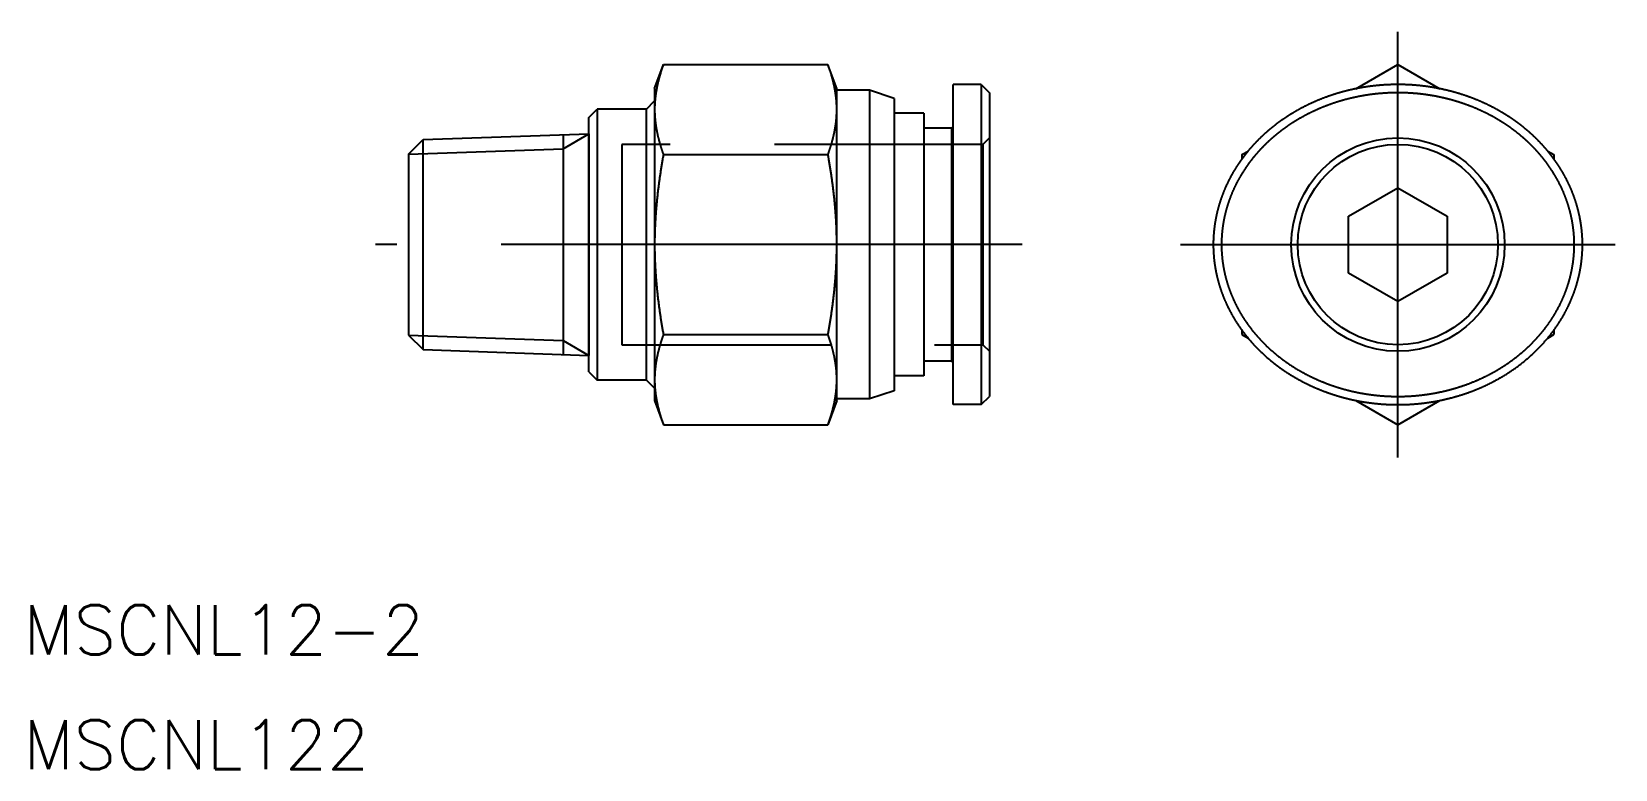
# Model space of a CAD drawing. Extents: x -83.3 to 13.2, y -32 to 13.
import ezdxf

# ---------------------------------------------------------------- set-up
doc = ezdxf.new("R2010")
doc.units = 0
doc.linetypes.add('CENTER', pattern=[50.8, 31.75, -6.35, 6.35, -6.35])
doc.linetypes.add('DASHED', pattern=[19.05, 12.7, -6.35])
doc.layers.get('0').update_dxf_attribs({"linetype": 'CONTINUOUS'})
doc.layers.add('CENTER', color=1, linetype='CENTER')
doc.styles.get("Standard").update_dxf_attribs({"font": 'txt.shx', "height": 3, "bigfont": 'bigfont.shx'})

msp = doc.modelspace()

# ---------------------------------------------------------------- texts
at = {"color": 7, "linetype": 'CONTINUOUS'}
for s, p in [('MSCNL12-2', (-83.768, -24.965)), ('MSCNL122', (-83.768, -31.965))]:
    msp.add_text(s, height=3, dxfattribs=at).set_placement(p)

# ---------------------------------------------------------------- linework, layer by layer
at = {"color": 7, "linetype": 'CONTINUOUS'}
for p, q in [((-45.293, 9.5), (-44.758, 10.97)), ((-44.758, 10.97), (-34.728, 10.97)), ((-34.193, 9.5), (-34.728, 10.97)), ((-2.553, 9.496), (0, 10.97)), ((0, 10.97), (2.553, 9.496)), ((-27.093, -9.75), (-27.093, 9.75)), ((-25.393, 9.75), (-27.093, 9.75)), ((-25.393, 9.75), (-25.393, -9.75)), ((-25.393, 9.75), (-24.893, 9.25)), ((-45.793, 8.25), (-45.293, 8.75)), ((-45.293, 9.5), (-45.293, 8.227)), ((-34.193, 8.227), (-34.193, 9.5)), ((-32.193, 9.4), (-34.193, 9.4)), ((-32.193, 9.4), (-32.193, -9.4)), ((-30.693, 8.9), (-32.193, 9.4)), ((-30.693, 8.9), (-30.693, -8.9)), ((-24.893, 9.25), (-24.893, -9.25)), ((-49.293, 7.75), (-48.793, 8.25)), ((-49.293, -7.75), (-49.293, 7.75)), ((-48.793, 8.25), (-48.793, -8.25)), ((-45.793, 8.25), (-48.793, 8.25)), ((-45.793, -8.25), (-45.793, 8.25)), ((-45.293, 8.227), (-45.293, 0)), ((-34.193, 0), (-34.193, 8.227)), ((-28.893, 8), (-30.693, 8)), ((-28.893, 8), (-28.893, -8)), ((-27.193, 7.1), (-28.893, 7.1)), ((-27.193, 7.1), (-27.093, 7.2)), ((-27.193, 7.1), (-27.193, -7.1)), ((-60.293, 5.513), (-59.406, 6.4)), ((-59.406, 6.4), (-49.293, 6.753)), ((-59.406, -6.4), (-59.406, 6.4)), ((-50.871, 6.698), (-50.871, -6.698)), ((-49.293, 6.753), (-49.293, -6.735)), ((-49.293, 6.753), (-49.293, -6.753)), ((-60.293, 5.513), (-60.293, -5.513)), ((-44.758, 5.485), (-34.728, 5.485)), ((-9.5, 5.485), (-9.127, 5.7)), ((-9.5, 5.485), (-9.5, 5.223)), ((9.127, 5.7), (9.5, 5.485)), ((9.5, 5.485), (9.5, 5.223)), ((-3, 1.732), (0, 3.464)), ((0, 3.464), (3, 1.732)), ((-3, -1.732), (-3, 1.732)), ((3, 1.732), (3, -1.732)), ((-45.293, 0), (-45.293, -8.227)), ((-34.193, -8.227), (-34.193, 0)), ((0, -3.464), (-3, -1.732)), ((3, -1.732), (0, -3.464)), ((-60.293, -5.513), (-59.406, -6.4)), ((-44.758, -5.485), (-34.728, -5.485)), ((-9.5, -5.223), (-9.5, -5.485)), ((-9.5, -5.485), (-9.127, -5.7)), ((9.127, -5.7), (9.5, -5.485)), ((9.5, -5.223), (9.5, -5.485)), ((-59.406, -6.4), (-49.293, -6.753)), ((-27.193, -7.1), (-28.893, -7.1)), ((-27.193, -7.1), (-27.093, -7.2)), ((-49.293, -7.75), (-48.793, -8.25)), ((-45.793, -8.25), (-48.793, -8.25)), ((-45.793, -8.25), (-45.293, -8.75)), ((-45.293, -8.227), (-45.293, -9.5)), ((-34.193, -9.5), (-34.193, -8.227)), ((-28.893, -8), (-30.693, -8)), ((-45.293, -9.5), (-44.758, -10.97)), ((-34.193, -9.5), (-34.728, -10.97)), ((-32.193, -9.4), (-34.193, -9.4)), ((-30.693, -8.9), (-32.193, -9.4)), ((-25.393, -9.75), (-24.893, -9.25)), ((-2.553, -9.496), (0, -10.97)), ((0, -10.97), (2.553, -9.496)), ((-25.393, -9.75), (-27.093, -9.75)), ((-44.758, -10.97), (-34.728, -10.97))]:
    msp.add_line(p, q, dxfattribs=at)
at = {"color": 3, "linetype": 'CONTINUOUS'}
for p, q in [((-60.293, 5.513), (-50.871, 5.842)), ((-50.871, 5.842), (-49.293, 6.753)), ((-60.293, -5.513), (-50.871, -5.842)), ((-50.871, -5.842), (-49.293, -6.753))]:
    msp.add_line(p, q, dxfattribs=at)
at = {"color": 3, "linetype": 'DASHED'}
for p, q in [((-25.293, 6.1), (-47.293, 6.1)), ((-47.293, 6.1), (-47.293, -6.1)), ((-24.893, 6.5), (-25.293, 6.1)), ((-25.293, 6.1), (-25.293, -6.1)), ((-47.293, -6.1), (-25.293, -6.1)), ((-25.293, -6.1), (-24.893, -6.5))]:
    msp.add_line(p, q, dxfattribs=at)
at = {"color": 7}
for points in [[(-44.758, 10.97, 0), (-44.769, 10.938, 0), (-44.781, 10.907, 0), (-44.792, 10.875, 0), (-44.803, 10.844, 0), (-44.814, 10.813, 0), (-44.825, 10.782, 0), (-44.835, 10.751, 0), (-44.846, 10.72, 0), (-44.856, 10.689, 0), (-44.866, 10.658, 0), (-44.876, 10.628, 0), (-44.886, 10.597, 0), (-44.896, 10.567, 0), (-44.906, 10.537, 0), (-44.915, 10.506, 0), (-44.925, 10.476, 0), (-44.934, 10.446, 0), (-44.943, 10.416, 0), (-44.952, 10.386, 0), (-44.961, 10.356, 0), (-44.97, 10.326, 0), (-44.979, 10.297, 0), (-44.987, 10.267, 0), (-44.996, 10.237, 0), (-45.004, 10.208, 0), (-45.012, 10.178, 0), (-45.02, 10.149, 0), (-45.028, 10.12, 0), (-45.036, 10.091, 0), (-45.044, 10.061, 0), (-45.052, 10.032, 0), (-45.059, 10.003, 0), (-45.066, 9.974, 0), (-45.074, 9.945, 0), (-45.081, 9.916, 0), (-45.088, 9.887, 0), (-45.095, 9.858, 0), (-45.101, 9.83, 0), (-45.108, 9.801, 0), (-45.114, 9.772, 0), (-45.121, 9.744, 0), (-45.127, 9.715, 0), (-45.133, 9.687, 0), (-45.139, 9.658, 0), (-45.145, 9.63, 0), (-45.151, 9.601, 0), (-45.157, 9.573, 0), (-45.162, 9.544, 0), (-45.168, 9.516, 0), (-45.173, 9.488, 0), (-45.178, 9.46, 0), (-45.183, 9.431, 0), (-45.188, 9.403, 0), (-45.193, 9.375, 0), (-45.198, 9.347, 0), (-45.203, 9.319, 0), (-45.207, 9.291, 0), (-45.212, 9.263, 0), (-45.216, 9.235, 0), (-45.22, 9.207, 0), (-45.224, 9.179, 0), (-45.228, 9.151, 0), (-45.232, 9.123, 0), (-45.236, 9.095, 0), (-45.239, 9.067, 0), (-45.243, 9.039, 0), (-45.246, 9.011, 0), (-45.249, 8.983, 0), (-45.252, 8.955, 0), (-45.255, 8.927, 0), (-45.258, 8.899, 0), (-45.261, 8.871, 0), (-45.264, 8.843, 0), (-45.266, 8.816, 0), (-45.269, 8.788, 0), (-45.271, 8.76, 0), (-45.273, 8.732, 0), (-45.275, 8.704, 0), (-45.277, 8.676, 0), (-45.279, 8.648, 0), (-45.281, 8.62, 0), (-45.283, 8.592, 0), (-45.284, 8.564, 0), (-45.285, 8.536, 0), (-45.287, 8.508, 0), (-45.288, 8.48, 0), (-45.289, 8.452, 0), (-45.29, 8.424, 0), (-45.291, 8.396, 0), (-45.291, 8.368, 0), (-45.292, 8.34, 0), (-45.292, 8.312, 0), (-45.292, 8.284, 0), (-45.293, 8.255, 0), (-45.293, 8.227, 0)], [(-34.193, 8.227, 0), (-34.193, 8.255, 0), (-34.193, 8.284, 0), (-34.193, 8.312, 0), (-34.194, 8.34, 0), (-34.194, 8.368, 0), (-34.195, 8.396, 0), (-34.196, 8.424, 0), (-34.197, 8.452, 0), (-34.198, 8.48, 0), (-34.199, 8.508, 0), (-34.2, 8.536, 0), (-34.202, 8.564, 0), (-34.203, 8.592, 0), (-34.205, 8.62, 0), (-34.206, 8.648, 0), (-34.208, 8.676, 0), (-34.21, 8.704, 0), (-34.212, 8.732, 0), (-34.214, 8.76, 0), (-34.217, 8.788, 0), (-34.219, 8.816, 0), (-34.222, 8.843, 0), (-34.224, 8.871, 0), (-34.227, 8.899, 0), (-34.23, 8.927, 0), (-34.233, 8.955, 0), (-34.236, 8.983, 0), (-34.239, 9.011, 0), (-34.243, 9.039, 0), (-34.246, 9.067, 0), (-34.25, 9.095, 0), (-34.254, 9.123, 0), (-34.258, 9.151, 0), (-34.261, 9.179, 0), (-34.266, 9.207, 0), (-34.27, 9.235, 0), (-34.274, 9.263, 0), (-34.278, 9.291, 0), (-34.283, 9.319, 0), (-34.288, 9.347, 0), (-34.292, 9.375, 0), (-34.297, 9.403, 0), (-34.302, 9.431, 0), (-34.307, 9.46, 0), (-34.312, 9.488, 0), (-34.318, 9.516, 0), (-34.323, 9.544, 0), (-34.329, 9.573, 0), (-34.334, 9.601, 0), (-34.34, 9.63, 0), (-34.346, 9.658, 0), (-34.352, 9.687, 0), (-34.358, 9.715, 0), (-34.365, 9.744, 0), (-34.371, 9.772, 0), (-34.378, 9.801, 0), (-34.384, 9.83, 0), (-34.391, 9.858, 0), (-34.398, 9.887, 0), (-34.405, 9.916, 0), (-34.412, 9.945, 0), (-34.419, 9.974, 0), (-34.426, 10.003, 0), (-34.434, 10.032, 0), (-34.442, 10.061, 0), (-34.449, 10.091, 0), (-34.457, 10.12, 0), (-34.465, 10.149, 0), (-34.473, 10.178, 0), (-34.481, 10.208, 0), (-34.49, 10.237, 0), (-34.498, 10.267, 0), (-34.507, 10.297, 0), (-34.515, 10.326, 0), (-34.524, 10.356, 0), (-34.533, 10.386, 0), (-34.542, 10.416, 0), (-34.551, 10.446, 0), (-34.561, 10.476, 0), (-34.57, 10.506, 0), (-34.58, 10.537, 0), (-34.59, 10.567, 0), (-34.599, 10.597, 0), (-34.609, 10.628, 0), (-34.619, 10.658, 0), (-34.63, 10.689, 0), (-34.64, 10.72, 0), (-34.651, 10.751, 0), (-34.661, 10.782, 0), (-34.672, 10.813, 0), (-34.683, 10.844, 0), (-34.694, 10.875, 0), (-34.705, 10.907, 0), (-34.716, 10.938, 0), (-34.728, 10.97, 0)], [(0, -9.75, 0), (0.017, -9.75, 0), (0.034, -9.75, 0), (0.05, -9.75, 0), (0.067, -9.75, 0), (0.084, -9.75, 0), (0.101, -9.75, 0), (0.117, -9.749, 0), (0.134, -9.749, 0), (0.151, -9.749, 0), (0.168, -9.749, 0), (0.184, -9.749, 0), (0.201, -9.748, 0), (0.218, -9.748, 0), (0.235, -9.748, 0), (0.251, -9.748, 0), (0.268, -9.747, 0), (0.285, -9.747, 0), (0.302, -9.747, 0), (0.318, -9.746, 0), (0.335, -9.746, 0), (0.352, -9.745, 0), (0.369, -9.745, 0), (0.385, -9.744, 0), (0.402, -9.744, 0), (0.419, -9.743, 0), (0.436, -9.743, 0), (0.453, -9.742, 0), (0.469, -9.742, 0), (0.486, -9.741, 0), (0.503, -9.74, 0), (0.52, -9.74, 0), (0.537, -9.739, 0), (0.554, -9.738, 0), (0.57, -9.738, 0), (0.587, -9.737, 0), (0.604, -9.736, 0), (0.621, -9.735, 0), (0.638, -9.734, 0), (0.655, -9.734, 0), (0.672, -9.733, 0), (0.689, -9.732, 0), (0.706, -9.731, 0), (0.723, -9.73, 0), (0.74, -9.729, 0), (0.757, -9.728, 0), (0.774, -9.727, 0), (0.791, -9.726, 0), (0.809, -9.725, 0), (0.826, -9.724, 0), (0.843, -9.723, 0), (0.86, -9.721, 0), (0.877, -9.72, 0), (0.895, -9.719, 0), (0.912, -9.718, 0), (0.929, -9.717, 0), (0.947, -9.715, 0), (0.964, -9.714, 0), (0.981, -9.713, 0), (0.999, -9.711, 0), (1.016, -9.71, 0), (1.034, -9.709, 0), (1.051, -9.707, 0), (1.069, -9.706, 0), (1.087, -9.704, 0), (1.104, -9.703, 0), (1.122, -9.701, 0), (1.14, -9.7, 0), (1.157, -9.698, 0), (1.175, -9.697, 0), (1.193, -9.695, 0), (1.211, -9.693, 0), (1.229, -9.692, 0), (1.247, -9.69, 0), (1.265, -9.688, 0), (1.283, -9.687, 0), (1.301, -9.685, 0), (1.319, -9.683, 0), (1.337, -9.681, 0), (1.355, -9.679, 0), (1.374, -9.677, 0), (1.392, -9.675, 0), (1.41, -9.673, 0), (1.429, -9.671, 0), (1.447, -9.669, 0), (1.466, -9.667, 0), (1.484, -9.665, 0), (1.503, -9.663, 0), (1.521, -9.661, 0), (1.54, -9.658, 0), (1.559, -9.656, 0), (1.578, -9.654, 0), (1.596, -9.651, 0), (1.615, -9.649, 0), (1.634, -9.647, 0), (1.653, -9.644, 0), (1.672, -9.642, 0), (1.692, -9.639, 0), (1.711, -9.637, 0), (1.73, -9.634, 0), (1.749, -9.632, 0), (1.769, -9.629, 0), (1.788, -9.626, 0), (1.808, -9.623, 0), (1.827, -9.621, 0), (1.847, -9.618, 0), (1.867, -9.615, 0), (1.886, -9.612, 0), (1.906, -9.609, 0), (1.926, -9.606, 0), (1.946, -9.603, 0), (1.966, -9.6, 0), (1.986, -9.597, 0), (2.006, -9.594, 0), (2.026, -9.591, 0), (2.047, -9.587, 0), (2.067, -9.584, 0), (2.088, -9.581, 0), (2.108, -9.577, 0), (2.129, -9.574, 0), (2.149, -9.57, 0), (2.17, -9.567, 0), (2.191, -9.563, 0), (2.212, -9.56, 0), (2.233, -9.556, 0), (2.254, -9.552, 0), (2.275, -9.549, 0), (2.296, -9.545, 0), (2.317, -9.541, 0), (2.338, -9.537, 0), (2.36, -9.533, 0), (2.381, -9.529, 0), (2.403, -9.525, 0), (2.424, -9.521, 0), (2.446, -9.517, 0), (2.467, -9.512, 0), (2.489, -9.508, 0), (2.511, -9.504, 0), (2.533, -9.499, 0), (2.555, -9.495, 0), (2.577, -9.491, 0), (2.599, -9.486, 0), (2.621, -9.481, 0), (2.643, -9.477, 0), (2.665, -9.472, 0), (2.687, -9.467, 0), (2.71, -9.463, 0), (2.732, -9.458, 0), (2.754, -9.453, 0), (2.777, -9.448, 0), (2.799, -9.443, 0), (2.822, -9.438, 0), (2.844, -9.433, 0), (2.867, -9.428, 0), (2.89, -9.422, 0), (2.912, -9.417, 0), (2.935, -9.412, 0), (2.958, -9.406, 0), (2.981, -9.401, 0), (3.004, -9.395, 0), (3.027, -9.39, 0), (3.05, -9.384, 0), (3.073, -9.379, 0), (3.096, -9.373, 0), (3.119, -9.367, 0), (3.142, -9.361, 0), (3.166, -9.356, 0), (3.189, -9.35, 0), (3.212, -9.344, 0), (3.236, -9.338, 0), (3.259, -9.331, 0), (3.282, -9.325, 0), (3.306, -9.319, 0), (3.329, -9.313, 0), (3.353, -9.306, 0), (3.377, -9.3, 0), (3.4, -9.294, 0), (3.424, -9.287, 0), (3.448, -9.28, 0), (3.471, -9.274, 0), (3.495, -9.267, 0), (3.519, -9.26, 0), (3.543, -9.254, 0), (3.567, -9.247, 0), (3.59, -9.24, 0), (3.614, -9.233, 0), (3.638, -9.226, 0), (3.662, -9.219, 0), (3.686, -9.211, 0), (3.71, -9.204, 0), (3.734, -9.197, 0), (3.758, -9.19, 0), (3.782, -9.182, 0), (3.807, -9.175, 0), (3.831, -9.167, 0), (3.855, -9.16, 0), (3.879, -9.152, 0), (3.903, -9.144, 0), (3.928, -9.136, 0), (3.952, -9.129, 0), (3.976, -9.121, 0), (4, -9.113, 0), (4.025, -9.105, 0), (4.049, -9.097, 0), (4.073, -9.088, 0), (4.098, -9.08, 0), (4.122, -9.072, 0), (4.147, -9.064, 0), (4.171, -9.055, 0), (4.196, -9.047, 0), (4.22, -9.038, 0), (4.244, -9.029, 0), (4.269, -9.021, 0), (4.293, -9.012, 0), (4.318, -9.003, 0), (4.342, -8.994, 0), (4.367, -8.985, 0), (4.392, -8.976, 0), (4.416, -8.967, 0), (4.441, -8.958, 0), (4.465, -8.949, 0), (4.49, -8.94, 0), (4.514, -8.931, 0), (4.539, -8.921, 0), (4.564, -8.912, 0), (4.588, -8.902, 0), (4.613, -8.893, 0), (4.638, -8.883, 0), (4.662, -8.873, 0), (4.687, -8.863, 0), (4.712, -8.854, 0), (4.736, -8.844, 0), (4.761, -8.834, 0), (4.786, -8.824, 0), (4.811, -8.814, 0), (4.835, -8.803, 0), (4.86, -8.793, 0), (4.885, -8.783, 0), (4.909, -8.773, 0), (4.934, -8.762, 0), (4.959, -8.752, 0), (4.984, -8.741, 0), (5.008, -8.73, 0), (5.033, -8.72, 0), (5.058, -8.709, 0), (5.083, -8.698, 0), (5.108, -8.687, 0), (5.132, -8.676, 0), (5.157, -8.665, 0), (5.182, -8.654, 0), (5.207, -8.643, 0), (5.231, -8.632, 0), (5.256, -8.62, 0), (5.281, -8.609, 0), (5.306, -8.597, 0), (5.331, -8.586, 0), (5.355, -8.574, 0), (5.38, -8.563, 0), (5.405, -8.551, 0), (5.43, -8.539, 0), (5.454, -8.527, 0), (5.479, -8.515, 0), (5.504, -8.503, 0), (5.529, -8.491, 0), (5.554, -8.479, 0), (5.578, -8.467, 0), (5.603, -8.455, 0), (5.628, -8.442, 0), (5.653, -8.43, 0), (5.677, -8.417, 0), (5.702, -8.405, 0), (5.727, -8.392, 0), (5.752, -8.379, 0), (5.776, -8.367, 0), (5.801, -8.354, 0), (5.826, -8.341, 0), (5.85, -8.328, 0), (5.875, -8.315, 0), (5.9, -8.302, 0), (5.924, -8.289, 0), (5.949, -8.275, 0), (5.974, -8.262, 0), (5.998, -8.248, 0), (6.023, -8.235, 0), (6.048, -8.221, 0), (6.072, -8.208, 0), (6.097, -8.194, 0), (6.121, -8.18, 0), (6.146, -8.166, 0), (6.17, -8.153, 0), (6.195, -8.139, 0), (6.219, -8.124, 0), (6.244, -8.11, 0), (6.268, -8.096, 0), (6.293, -8.082, 0), (6.317, -8.068, 0), (6.342, -8.053, 0), (6.366, -8.039, 0), (6.391, -8.024, 0), (6.415, -8.009, 0), (6.439, -7.995, 0), (6.464, -7.98, 0), (6.488, -7.965, 0), (6.512, -7.95, 0), (6.537, -7.935, 0), (6.561, -7.92, 0), (6.585, -7.905, 0), (6.609, -7.89, 0), (6.633, -7.875, 0), (6.658, -7.859, 0), (6.682, -7.844, 0), (6.706, -7.828, 0), (6.73, -7.813, 0), (6.754, -7.797, 0), (6.778, -7.782, 0), (6.802, -7.766, 0), (6.826, -7.75, 0), (6.85, -7.734, 0), (6.874, -7.718, 0), (6.898, -7.702, 0), (6.922, -7.686, 0), (6.945, -7.67, 0), (6.969, -7.654, 0), (6.993, -7.637, 0), (7.017, -7.621, 0), (7.04, -7.605, 0), (7.064, -7.588, 0), (7.088, -7.572, 0), (7.111, -7.555, 0), (7.135, -7.538, 0), (7.158, -7.521, 0), (7.182, -7.505, 0), (7.205, -7.488, 0), (7.229, -7.471, 0), (7.252, -7.454, 0), (7.275, -7.437, 0), (7.299, -7.419, 0), (7.322, -7.402, 0), (7.345, -7.385, 0), (7.368, -7.368, 0), (7.392, -7.35, 0), (7.415, -7.333, 0), (7.438, -7.315, 0), (7.461, -7.297, 0), (7.484, -7.28, 0), (7.507, -7.262, 0), (7.53, -7.244, 0), (7.553, -7.226, 0), (7.575, -7.208, 0), (7.598, -7.19, 0), (7.621, -7.172, 0), (7.644, -7.154, 0), (7.666, -7.136, 0), (7.689, -7.117, 0), (7.711, -7.099, 0), (7.734, -7.081, 0), (7.756, -7.062, 0), (7.779, -7.044, 0), (7.801, -7.025, 0), (7.823, -7.006, 0), (7.846, -6.988, 0), (7.868, -6.969, 0), (7.89, -6.95, 0), (7.912, -6.931, 0), (7.934, -6.912, 0), (7.956, -6.893, 0), (7.978, -6.874, 0), (8, -6.855, 0), (8.022, -6.836, 0), (8.044, -6.816, 0), (8.066, -6.797, 0), (8.087, -6.778, 0), (8.109, -6.758, 0), (8.13, -6.739, 0), (8.152, -6.719, 0), (8.173, -6.699, 0), (8.195, -6.68, 0), (8.216, -6.66, 0), (8.238, -6.64, 0), (8.259, -6.62, 0), (8.28, -6.6, 0), (8.301, -6.58, 0), (8.322, -6.56, 0), (8.343, -6.54, 0), (8.364, -6.52, 0), (8.385, -6.5, 0), (8.406, -6.48, 0), (8.427, -6.459, 0), (8.447, -6.439, 0), (8.468, -6.419, 0), (8.489, -6.398, 0), (8.509, -6.378, 0), (8.53, -6.357, 0), (8.55, -6.337, 0), (8.57, -6.316, 0), (8.591, -6.295, 0), (8.611, -6.274, 0), (8.631, -6.254, 0), (8.651, -6.233, 0), (8.671, -6.212, 0), (8.691, -6.191, 0), (8.711, -6.17, 0), (8.731, -6.149, 0), (8.751, -6.128, 0), (8.77, -6.106, 0), (8.79, -6.085, 0), (8.81, -6.064, 0), (8.829, -6.043, 0), (8.848, -6.021, 0), (8.868, -6, 0), (8.887, -5.978, 0), (8.906, -5.957, 0), (8.925, -5.935, 0), (8.944, -5.914, 0), (8.963, -5.892, 0), (8.982, -5.87, 0), (9.001, -5.849, 0), (9.02, -5.827, 0), (9.039, -5.805, 0), (9.057, -5.783, 0), (9.076, -5.761, 0), (9.094, -5.739, 0), (9.113, -5.717, 0), (9.131, -5.695, 0), (9.149, -5.673, 0), (9.168, -5.651, 0), (9.186, -5.629, 0), (9.204, -5.607, 0), (9.222, -5.584, 0), (9.24, -5.562, 0), (9.257, -5.54, 0), (9.275, -5.518, 0), (9.293, -5.495, 0), (9.31, -5.473, 0), (9.328, -5.45, 0), (9.345, -5.428, 0), (9.363, -5.405, 0), (9.38, -5.383, 0), (9.397, -5.36, 0), (9.414, -5.338, 0), (9.431, -5.315, 0), (9.448, -5.292, 0), (9.465, -5.269, 0), (9.482, -5.247, 0), (9.499, -5.224, 0), (9.516, -5.201, 0), (9.532, -5.178, 0), (9.549, -5.155, 0), (9.565, -5.132, 0), (9.581, -5.109, 0), (9.598, -5.086, 0), (9.614, -5.063, 0), (9.63, -5.04, 0), (9.646, -5.017, 0), (9.662, -4.994, 0), (9.678, -4.971, 0), (9.694, -4.948, 0), (9.709, -4.925, 0), (9.725, -4.901, 0), (9.741, -4.878, 0), (9.756, -4.855, 0), (9.771, -4.832, 0), (9.787, -4.808, 0), (9.802, -4.785, 0), (9.817, -4.762, 0), (9.832, -4.738, 0), (9.847, -4.715, 0), (9.862, -4.691, 0), (9.877, -4.668, 0), (9.892, -4.644, 0), (9.906, -4.621, 0), (9.921, -4.597, 0), (9.935, -4.574, 0), (9.95, -4.55, 0), (9.964, -4.527, 0), (9.978, -4.503, 0), (9.992, -4.479, 0), (10.007, -4.456, 0), (10.021, -4.432, 0), (10.034, -4.408, 0), (10.048, -4.384, 0), (10.062, -4.361, 0), (10.076, -4.337, 0), (10.089, -4.313, 0), (10.103, -4.289, 0), (10.116, -4.265, 0), (10.13, -4.241, 0), (10.143, -4.218, 0), (10.156, -4.194, 0), (10.169, -4.17, 0), (10.182, -4.146, 0), (10.195, -4.122, 0), (10.208, -4.098, 0), (10.221, -4.074, 0), (10.234, -4.05, 0), (10.246, -4.026, 0), (10.259, -4.001, 0), (10.271, -3.977, 0), (10.284, -3.953, 0), (10.296, -3.929, 0), (10.308, -3.905, 0), (10.32, -3.881, 0), (10.333, -3.856, 0), (10.345, -3.832, 0), (10.357, -3.808, 0), (10.368, -3.784, 0), (10.38, -3.759, 0), (10.392, -3.735, 0), (10.403, -3.711, 0), (10.415, -3.687, 0), (10.426, -3.662, 0), (10.438, -3.638, 0), (10.449, -3.613, 0), (10.46, -3.589, 0), (10.471, -3.565, 0), (10.482, -3.54, 0), (10.493, -3.516, 0), (10.504, -3.491, 0), (10.515, -3.467, 0), (10.526, -3.442, 0), (10.536, -3.418, 0), (10.547, -3.393, 0), (10.557, -3.369, 0), (10.568, -3.344, 0), (10.578, -3.319, 0), (10.588, -3.295, 0), (10.598, -3.27, 0), (10.608, -3.246, 0), (10.618, -3.221, 0), (10.628, -3.196, 0), (10.638, -3.172, 0), (10.648, -3.147, 0), (10.658, -3.122, 0), (10.667, -3.098, 0), (10.677, -3.073, 0), (10.686, -3.048, 0), (10.695, -3.023, 0), (10.705, -2.999, 0), (10.714, -2.974, 0), (10.723, -2.949, 0), (10.732, -2.924, 0), (10.741, -2.899, 0), (10.75, -2.875, 0), (10.759, -2.85, 0), (10.768, -2.825, 0), (10.776, -2.8, 0), (10.785, -2.775, 0), (10.793, -2.75, 0), (10.802, -2.725, 0), (10.81, -2.7, 0), (10.818, -2.675, 0), (10.826, -2.651, 0), (10.834, -2.626, 0), (10.842, -2.601, 0), (10.85, -2.576, 0), (10.858, -2.551, 0), (10.866, -2.526, 0), (10.874, -2.501, 0), (10.881, -2.476, 0), (10.889, -2.451, 0), (10.896, -2.426, 0), (10.904, -2.401, 0), (10.911, -2.376, 0), (10.918, -2.35, 0), (10.925, -2.325, 0), (10.932, -2.3, 0), (10.939, -2.275, 0), (10.946, -2.25, 0), (10.953, -2.225, 0), (10.96, -2.2, 0), (10.967, -2.175, 0), (10.973, -2.15, 0), (10.98, -2.124, 0), (10.986, -2.099, 0), (10.992, -2.074, 0), (10.999, -2.049, 0), (11.005, -2.024, 0), (11.011, -1.999, 0), (11.017, -1.973, 0), (11.023, -1.948, 0), (11.029, -1.923, 0), (11.035, -1.898, 0), (11.041, -1.873, 0), (11.046, -1.847, 0), (11.052, -1.822, 0), (11.057, -1.797, 0), (11.063, -1.772, 0), (11.068, -1.746, 0), (11.073, -1.721, 0), (11.079, -1.696, 0), (11.084, -1.671, 0), (11.089, -1.645, 0), (11.094, -1.62, 0), (11.098, -1.595, 0), (11.103, -1.569, 0), (11.108, -1.544, 0), (11.113, -1.519, 0), (11.117, -1.494, 0), (11.122, -1.468, 0), (11.126, -1.443, 0), (11.13, -1.418, 0), (11.135, -1.392, 0), (11.139, -1.367, 0), (11.143, -1.341, 0), (11.147, -1.316, 0), (11.151, -1.291, 0), (11.155, -1.265, 0), (11.159, -1.24, 0), (11.162, -1.215, 0), (11.166, -1.189, 0), (11.17, -1.164, 0), (11.173, -1.139, 0), (11.177, -1.113, 0), (11.18, -1.088, 0), (11.183, -1.062, 0), (11.186, -1.037, 0), (11.189, -1.012, 0), (11.192, -0.986, 0), (11.195, -0.961, 0), (11.198, -0.935, 0), (11.201, -0.91, 0), (11.204, -0.885, 0), (11.206, -0.859, 0), (11.209, -0.834, 0), (11.211, -0.808, 0), (11.214, -0.783, 0), (11.216, -0.757, 0), (11.218, -0.732, 0), (11.22, -0.707, 0), (11.223, -0.681, 0), (11.225, -0.656, 0), (11.226, -0.63, 0), (11.228, -0.605, 0), (11.23, -0.579, 0), (11.232, -0.554, 0), (11.233, -0.528, 0), (11.235, -0.503, 0), (11.236, -0.477, 0), (11.238, -0.452, 0), (11.239, -0.427, 0), (11.241, -0.401, 0), (11.242, -0.376, 0), (11.243, -0.35, 0), (11.244, -0.325, 0), (11.245, -0.299, 0), (11.246, -0.274, 0), (11.246, -0.248, 0), (11.247, -0.223, 0), (11.248, -0.197, 0), (11.248, -0.172, 0), (11.249, -0.146, 0), (11.249, -0.121, 0), (11.249, -0.096, 0), (11.25, -0.07, 0), (11.25, -0.045, 0), (11.25, -0.019, 0), (11.25, 0.006, 0), (11.25, 0.032, 0), (11.25, 0.057, 0), (11.25, 0.083, 0), (11.249, 0.108, 0), (11.249, 0.134, 0), (11.248, 0.159, 0), (11.248, 0.185, 0), (11.247, 0.21, 0), (11.247, 0.236, 0), (11.246, 0.261, 0), (11.245, 0.287, 0), (11.244, 0.312, 0), (11.243, 0.337, 0), (11.242, 0.363, 0), (11.241, 0.388, 0), (11.24, 0.414, 0), (11.239, 0.439, 0), (11.237, 0.465, 0), (11.236, 0.49, 0), (11.234, 0.516, 0), (11.233, 0.541, 0), (11.231, 0.566, 0), (11.229, 0.592, 0), (11.227, 0.617, 0), (11.226, 0.643, 0), (11.223, 0.668, 0), (11.222, 0.694, 0), (11.219, 0.719, 0), (11.217, 0.744, 0), (11.215, 0.77, 0), (11.213, 0.795, 0), (11.21, 0.82, 0), (11.208, 0.846, 0), (11.205, 0.871, 0), (11.202, 0.897, 0), (11.2, 0.922, 0), (11.197, 0.947, 0), (11.194, 0.973, 0), (11.191, 0.998, 0), (11.188, 1.023, 0), (11.185, 1.049, 0), (11.182, 1.074, 0), (11.178, 1.099, 0), (11.175, 1.124, 0), (11.171, 1.15, 0), (11.168, 1.175, 0), (11.164, 1.2, 0), (11.161, 1.225, 0), (11.157, 1.251, 0), (11.153, 1.276, 0), (11.149, 1.301, 0), (11.145, 1.326, 0), (11.141, 1.352, 0), (11.137, 1.377, 0), (11.133, 1.402, 0), (11.129, 1.427, 0), (11.124, 1.452, 0), (11.12, 1.477, 0), (11.116, 1.503, 0), (11.111, 1.528, 0), (11.106, 1.553, 0), (11.102, 1.578, 0), (11.097, 1.603, 0), (11.092, 1.628, 0), (11.087, 1.653, 0), (11.082, 1.678, 0), (11.077, 1.703, 0), (11.072, 1.728, 0), (11.067, 1.753, 0), (11.061, 1.778, 0), (11.056, 1.803, 0), (11.05, 1.828, 0), (11.045, 1.853, 0), (11.039, 1.878, 0), (11.034, 1.903, 0), (11.028, 1.928, 0), (11.022, 1.953, 0), (11.016, 1.978, 0), (11.01, 2.002, 0), (11.004, 2.027, 0), (10.998, 2.052, 0), (10.992, 2.077, 0), (10.986, 2.102, 0), (10.979, 2.126, 0), (10.973, 2.151, 0), (10.966, 2.176, 0), (10.96, 2.2, 0), (10.953, 2.225, 0), (10.946, 2.25, 0), (10.94, 2.274, 0), (10.933, 2.299, 0), (10.926, 2.324, 0), (10.919, 2.348, 0), (10.912, 2.373, 0), (10.905, 2.397, 0), (10.897, 2.422, 0), (10.89, 2.446, 0), (10.883, 2.471, 0), (10.875, 2.495, 0), (10.868, 2.52, 0), (10.86, 2.544, 0), (10.852, 2.569, 0), (10.845, 2.593, 0), (10.837, 2.617, 0), (10.829, 2.642, 0), (10.821, 2.666, 0), (10.813, 2.69, 0), (10.805, 2.715, 0), (10.797, 2.739, 0), (10.789, 2.763, 0), (10.78, 2.787, 0), (10.772, 2.811, 0), (10.764, 2.836, 0), (10.755, 2.86, 0), (10.747, 2.884, 0), (10.738, 2.908, 0), (10.729, 2.932, 0), (10.721, 2.956, 0), (10.712, 2.98, 0), (10.703, 3.004, 0), (10.694, 3.028, 0), (10.685, 3.052, 0), (10.676, 3.075, 0), (10.666, 3.099, 0), (10.657, 3.123, 0), (10.648, 3.147, 0), (10.639, 3.171, 0), (10.629, 3.194, 0), (10.62, 3.218, 0), (10.61, 3.242, 0), (10.6, 3.266, 0), (10.591, 3.289, 0), (10.581, 3.313, 0), (10.571, 3.336, 0), (10.561, 3.36, 0), (10.551, 3.383, 0), (10.541, 3.407, 0), (10.531, 3.43, 0), (10.521, 3.454, 0), (10.51, 3.477, 0), (10.5, 3.5, 0), (10.489, 3.524, 0), (10.479, 3.547, 0), (10.469, 3.57, 0), (10.458, 3.594, 0), (10.447, 3.617, 0), (10.437, 3.64, 0), (10.426, 3.663, 0), (10.415, 3.686, 0), (10.404, 3.709, 0), (10.393, 3.732, 0), (10.382, 3.755, 0), (10.371, 3.778, 0), (10.36, 3.801, 0), (10.348, 3.824, 0), (10.337, 3.847, 0), (10.326, 3.87, 0), (10.314, 3.893, 0), (10.303, 3.915, 0), (10.291, 3.938, 0), (10.28, 3.961, 0), (10.268, 3.984, 0), (10.256, 4.006, 0), (10.245, 4.029, 0), (10.233, 4.051, 0), (10.221, 4.074, 0), (10.209, 4.096, 0), (10.197, 4.119, 0), (10.185, 4.141, 0), (10.173, 4.164, 0), (10.16, 4.186, 0), (10.148, 4.208, 0), (10.136, 4.231, 0), (10.123, 4.253, 0), (10.111, 4.275, 0), (10.098, 4.297, 0), (10.086, 4.319, 0), (10.073, 4.341, 0), (10.06, 4.363, 0), (10.048, 4.385, 0), (10.035, 4.407, 0), (10.022, 4.429, 0), (10.009, 4.451, 0), (9.996, 4.473, 0), (9.983, 4.495, 0), (9.97, 4.517, 0), (9.957, 4.538, 0), (9.944, 4.56, 0), (9.93, 4.582, 0), (9.917, 4.603, 0), (9.904, 4.625, 0), (9.89, 4.647, 0), (9.877, 4.668, 0), (9.863, 4.69, 0), (9.85, 4.711, 0), (9.836, 4.732, 0), (9.822, 4.754, 0), (9.809, 4.775, 0), (9.795, 4.796, 0), (9.781, 4.817, 0), (9.767, 4.839, 0), (9.753, 4.86, 0), (9.739, 4.881, 0), (9.725, 4.902, 0), (9.711, 4.923, 0), (9.696, 4.944, 0), (9.682, 4.965, 0), (9.668, 4.986, 0), (9.654, 5.007, 0), (9.639, 5.027, 0), (9.625, 5.048, 0), (9.61, 5.069, 0), (9.596, 5.09, 0), (9.581, 5.11, 0), (9.566, 5.131, 0), (9.552, 5.151, 0), (9.537, 5.172, 0), (9.522, 5.192, 0), (9.507, 5.213, 0), (9.492, 5.233, 0), (9.477, 5.254, 0), (9.462, 5.274, 0), (9.447, 5.294, 0), (9.432, 5.314, 0), (9.417, 5.335, 0), (9.401, 5.355, 0), (9.386, 5.375, 0), (9.371, 5.395, 0), (9.355, 5.415, 0), (9.34, 5.435, 0), (9.324, 5.455, 0), (9.309, 5.475, 0), (9.293, 5.495, 0), (9.278, 5.515, 0), (9.262, 5.534, 0), (9.246, 5.554, 0), (9.23, 5.574, 0), (9.215, 5.593, 0), (9.199, 5.613, 0), (9.183, 5.633, 0), (9.167, 5.652, 0), (9.151, 5.672, 0), (9.135, 5.691, 0), (9.119, 5.71, 0), (9.102, 5.73, 0), (9.086, 5.749, 0), (9.07, 5.768, 0), (9.054, 5.787, 0), (9.037, 5.807, 0), (9.021, 5.826, 0), (9.004, 5.845, 0), (8.988, 5.864, 0), (8.971, 5.883, 0), (8.955, 5.902, 0), (8.938, 5.921, 0), (8.921, 5.94, 0), (8.905, 5.959, 0), (8.888, 5.977, 0), (8.871, 5.996, 0), (8.854, 6.015, 0), (8.837, 6.033, 0), (8.82, 6.052, 0), (8.803, 6.071, 0), (8.786, 6.089, 0), (8.769, 6.108, 0), (8.752, 6.126, 0), (8.735, 6.144, 0), (8.718, 6.163, 0), (8.7, 6.181, 0), (8.683, 6.199, 0), (8.666, 6.218, 0), (8.648, 6.236, 0), (8.631, 6.254, 0), (8.613, 6.272, 0), (8.596, 6.29, 0), (8.578, 6.308, 0), (8.56, 6.326, 0), (8.543, 6.344, 0), (8.525, 6.362, 0), (8.507, 6.38, 0), (8.49, 6.398, 0), (8.472, 6.415, 0), (8.454, 6.433, 0), (8.436, 6.451, 0), (8.418, 6.468, 0), (8.4, 6.486, 0), (8.382, 6.503, 0), (8.364, 6.521, 0), (8.346, 6.538, 0), (8.327, 6.556, 0), (8.309, 6.573, 0), (8.291, 6.59, 0), (8.273, 6.608, 0), (8.254, 6.625, 0), (8.236, 6.642, 0), (8.217, 6.659, 0), (8.199, 6.676, 0), (8.18, 6.693, 0), (8.162, 6.71, 0), (8.143, 6.727, 0), (8.125, 6.744, 0), (8.106, 6.761, 0), (8.087, 6.778, 0), (8.068, 6.795, 0), (8.05, 6.811, 0), (8.031, 6.828, 0), (8.012, 6.845, 0), (7.993, 6.861, 0), (7.974, 6.878, 0), (7.955, 6.894, 0), (7.936, 6.911, 0), (7.917, 6.927, 0), (7.898, 6.943, 0), (7.879, 6.96, 0), (7.859, 6.976, 0), (7.84, 6.992, 0), (7.821, 7.008, 0), (7.802, 7.025, 0), (7.782, 7.041, 0), (7.763, 7.057, 0), (7.744, 7.073, 0), (7.724, 7.089, 0), (7.705, 7.105, 0), (7.685, 7.12, 0), (7.666, 7.136, 0), (7.646, 7.152, 0), (7.626, 7.168, 0), (7.607, 7.183, 0), (7.587, 7.199, 0), (7.567, 7.215, 0), (7.547, 7.23, 0), (7.528, 7.246, 0), (7.508, 7.261, 0), (7.488, 7.277, 0), (7.468, 7.292, 0), (7.448, 7.307, 0), (7.428, 7.322, 0), (7.408, 7.338, 0), (7.388, 7.353, 0), (7.368, 7.368, 0), (7.348, 7.383, 0), (7.328, 7.398, 0), (7.307, 7.413, 0), (7.287, 7.428, 0), (7.267, 7.443, 0), (7.247, 7.458, 0), (7.226, 7.473, 0), (7.206, 7.487, 0), (7.186, 7.502, 0), (7.165, 7.517, 0), (7.145, 7.531, 0), (7.124, 7.546, 0), (7.104, 7.56, 0), (7.083, 7.575, 0), (7.062, 7.589, 0), (7.042, 7.604, 0), (7.021, 7.618, 0), (7, 7.632, 0), (6.98, 7.647, 0), (6.959, 7.661, 0), (6.938, 7.675, 0), (6.917, 7.689, 0), (6.897, 7.703, 0), (6.876, 7.717, 0), (6.855, 7.731, 0), (6.834, 7.745, 0), (6.813, 7.759, 0), (6.792, 7.773, 0), (6.771, 7.786, 0), (6.75, 7.8, 0), (6.729, 7.814, 0), (6.708, 7.827, 0), (6.687, 7.841, 0), (6.665, 7.854, 0), (6.644, 7.868, 0), (6.623, 7.881, 0), (6.602, 7.895, 0), (6.58, 7.908, 0), (6.559, 7.921, 0), (6.538, 7.935, 0), (6.516, 7.948, 0), (6.495, 7.961, 0), (6.473, 7.974, 0), (6.452, 7.987, 0), (6.431, 8, 0), (6.409, 8.013, 0), (6.388, 8.026, 0), (6.366, 8.039, 0), (6.344, 8.052, 0), (6.323, 8.064, 0), (6.301, 8.077, 0), (6.279, 8.09, 0), (6.258, 8.102, 0), (6.236, 8.115, 0), (6.214, 8.128, 0), (6.193, 8.14, 0), (6.171, 8.152, 0), (6.149, 8.165, 0), (6.127, 8.177, 0), (6.105, 8.189, 0), (6.083, 8.202, 0), (6.061, 8.214, 0), (6.039, 8.226, 0), (6.017, 8.238, 0), (5.995, 8.25, 0), (5.973, 8.262, 0), (5.951, 8.274, 0), (5.929, 8.286, 0), (5.907, 8.298, 0), (5.885, 8.31, 0), (5.863, 8.321, 0), (5.841, 8.333, 0), (5.819, 8.345, 0), (5.796, 8.356, 0), (5.774, 8.368, 0), (5.752, 8.379, 0), (5.73, 8.391, 0), (5.707, 8.402, 0), (5.685, 8.414, 0), (5.663, 8.425, 0), (5.64, 8.436, 0), (5.618, 8.447, 0), (5.595, 8.458, 0), (5.573, 8.47, 0), (5.551, 8.481, 0), (5.528, 8.492, 0), (5.506, 8.503, 0), (5.483, 8.514, 0), (5.461, 8.524, 0), (5.438, 8.535, 0), (5.415, 8.546, 0), (5.393, 8.557, 0), (5.37, 8.567, 0), (5.348, 8.578, 0), (5.325, 8.589, 0), (5.302, 8.599, 0), (5.279, 8.61, 0), (5.257, 8.62, 0), (5.234, 8.631, 0), (5.211, 8.641, 0), (5.188, 8.651, 0), (5.166, 8.661, 0), (5.143, 8.672, 0), (5.12, 8.682, 0), (5.097, 8.692, 0), (5.074, 8.702, 0), (5.051, 8.712, 0), (5.028, 8.722, 0), (5.005, 8.732, 0), (4.983, 8.742, 0), (4.96, 8.751, 0), (4.937, 8.761, 0), (4.914, 8.771, 0), (4.891, 8.781, 0), (4.867, 8.79, 0), (4.844, 8.8, 0), (4.821, 8.809, 0), (4.798, 8.819, 0), (4.775, 8.828, 0), (4.752, 8.838, 0), (4.729, 8.847, 0), (4.706, 8.856, 0), (4.682, 8.865, 0), (4.659, 8.875, 0), (4.636, 8.884, 0), (4.613, 8.893, 0), (4.59, 8.902, 0), (4.566, 8.911, 0), (4.543, 8.92, 0), (4.52, 8.929, 0), (4.496, 8.937, 0), (4.473, 8.946, 0), (4.45, 8.955, 0), (4.426, 8.964, 0), (4.403, 8.972, 0), (4.379, 8.981, 0), (4.356, 8.989, 0), (4.333, 8.998, 0), (4.309, 9.006, 0), (4.286, 9.015, 0), (4.262, 9.023, 0), (4.239, 9.032, 0), (4.215, 9.04, 0), (4.192, 9.048, 0), (4.168, 9.056, 0), (4.144, 9.064, 0), (4.121, 9.072, 0), (4.097, 9.08, 0), (4.074, 9.088, 0), (4.05, 9.096, 0), (4.026, 9.104, 0), (4.003, 9.112, 0), (3.979, 9.12, 0), (3.955, 9.128, 0), (3.932, 9.135, 0), (3.908, 9.143, 0), (3.884, 9.15, 0), (3.86, 9.158, 0), (3.837, 9.165, 0), (3.813, 9.173, 0), (3.789, 9.18, 0), (3.765, 9.188, 0), (3.741, 9.195, 0), (3.718, 9.202, 0), (3.694, 9.209, 0), (3.67, 9.217, 0), (3.646, 9.224, 0), (3.622, 9.231, 0), (3.598, 9.238, 0), (3.574, 9.245, 0), (3.55, 9.252, 0), (3.526, 9.259, 0), (3.503, 9.265, 0), (3.479, 9.272, 0), (3.455, 9.279, 0), (3.431, 9.286, 0), (3.407, 9.292, 0), (3.383, 9.299, 0), (3.359, 9.305, 0), (3.334, 9.312, 0), (3.31, 9.318, 0), (3.286, 9.325, 0), (3.262, 9.331, 0), (3.238, 9.337, 0), (3.214, 9.344, 0), (3.19, 9.35, 0), (3.166, 9.356, 0), (3.142, 9.362, 0), (3.118, 9.368, 0), (3.093, 9.374, 0), (3.069, 9.38, 0), (3.045, 9.386, 0), (3.021, 9.392, 0), (2.997, 9.398, 0), (2.972, 9.404, 0), (2.948, 9.409, 0), (2.924, 9.415, 0), (2.9, 9.421, 0), (2.875, 9.426, 0), (2.851, 9.432, 0), (2.827, 9.437, 0), (2.803, 9.443, 0), (2.778, 9.448, 0), (2.754, 9.453, 0), (2.73, 9.459, 0), (2.705, 9.464, 0), (2.681, 9.469, 0), (2.657, 9.474, 0), (2.632, 9.479, 0), (2.608, 9.484, 0), (2.583, 9.489, 0), (2.559, 9.494, 0), (2.535, 9.499, 0), (2.51, 9.504, 0), (2.486, 9.509, 0), (2.461, 9.514, 0), (2.437, 9.518, 0), (2.413, 9.523, 0), (2.388, 9.528, 0), (2.364, 9.532, 0), (2.339, 9.537, 0), (2.315, 9.541, 0), (2.29, 9.546, 0), (2.266, 9.55, 0), (2.241, 9.555, 0), (2.217, 9.559, 0), (2.192, 9.563, 0), (2.168, 9.567, 0), (2.143, 9.571, 0), (2.118, 9.576, 0), (2.094, 9.58, 0), (2.069, 9.584, 0), (2.045, 9.588, 0), (2.02, 9.592, 0), (1.996, 9.595, 0), (1.971, 9.599, 0), (1.946, 9.603, 0), (1.922, 9.607, 0), (1.897, 9.61, 0), (1.873, 9.614, 0), (1.848, 9.618, 0), (1.823, 9.621, 0), (1.799, 9.625, 0), (1.774, 9.628, 0), (1.749, 9.631, 0), (1.725, 9.635, 0), (1.7, 9.638, 0), (1.675, 9.641, 0), (1.651, 9.644, 0), (1.626, 9.648, 0), (1.601, 9.651, 0), (1.577, 9.654, 0), (1.552, 9.657, 0), (1.527, 9.66, 0), (1.502, 9.663, 0), (1.478, 9.666, 0), (1.453, 9.668, 0), (1.428, 9.671, 0), (1.403, 9.674, 0), (1.379, 9.677, 0), (1.354, 9.679, 0), (1.329, 9.682, 0), (1.304, 9.684, 0), (1.28, 9.687, 0), (1.255, 9.689, 0), (1.23, 9.692, 0), (1.205, 9.694, 0), (1.181, 9.696, 0), (1.156, 9.698, 0), (1.131, 9.701, 0), (1.106, 9.703, 0), (1.081, 9.705, 0), (1.057, 9.707, 0), (1.032, 9.709, 0), (1.007, 9.711, 0), (0.982, 9.713, 0), (0.957, 9.715, 0), (0.933, 9.716, 0), (0.908, 9.718, 0), (0.883, 9.72, 0), (0.858, 9.722, 0), (0.833, 9.723, 0), (0.808, 9.725, 0), (0.784, 9.726, 0), (0.759, 9.728, 0), (0.734, 9.729, 0), (0.709, 9.731, 0), (0.684, 9.732, 0), (0.659, 9.733, 0), (0.634, 9.734, 0), (0.61, 9.736, 0), (0.585, 9.737, 0), (0.56, 9.738, 0), (0.535, 9.739, 0), (0.51, 9.74, 0), (0.485, 9.741, 0), (0.46, 9.742, 0), (0.435, 9.743, 0), (0.411, 9.743, 0), (0.386, 9.744, 0), (0.361, 9.745, 0), (0.336, 9.746, 0), (0.311, 9.746, 0), (0.286, 9.747, 0), (0.261, 9.747, 0), (0.236, 9.748, 0), (0.212, 9.748, 0), (0.187, 9.749, 0), (0.162, 9.749, 0), (0.137, 9.749, 0), (0.112, 9.75, 0), (0.087, 9.75, 0), (0.062, 9.75, 0), (0.037, 9.75, 0), (0.012, 9.75, 0), (-0.012, 9.75, 0), (-0.037, 9.75, 0), (-0.062, 9.75, 0), (-0.087, 9.75, 0), (-0.112, 9.75, 0), (-0.137, 9.749, 0), (-0.162, 9.749, 0), (-0.187, 9.749, 0), (-0.212, 9.748, 0), (-0.236, 9.748, 0), (-0.261, 9.747, 0), (-0.286, 9.747, 0), (-0.311, 9.746, 0), (-0.336, 9.746, 0), (-0.361, 9.745, 0), (-0.386, 9.744, 0), (-0.411, 9.743, 0), (-0.435, 9.743, 0), (-0.46, 9.742, 0), (-0.485, 9.741, 0), (-0.51, 9.74, 0), (-0.535, 9.739, 0), (-0.56, 9.738, 0), (-0.585, 9.737, 0), (-0.61, 9.736, 0), (-0.634, 9.734, 0), (-0.659, 9.733, 0), (-0.684, 9.732, 0), (-0.709, 9.731, 0), (-0.734, 9.729, 0), (-0.759, 9.728, 0), (-0.784, 9.726, 0), (-0.808, 9.725, 0), (-0.833, 9.723, 0), (-0.858, 9.722, 0), (-0.883, 9.72, 0), (-0.908, 9.718, 0), (-0.933, 9.716, 0), (-0.957, 9.715, 0), (-0.982, 9.713, 0), (-1.007, 9.711, 0), (-1.032, 9.709, 0), (-1.057, 9.707, 0), (-1.081, 9.705, 0), (-1.106, 9.703, 0), (-1.131, 9.701, 0), (-1.156, 9.698, 0), (-1.181, 9.696, 0), (-1.205, 9.694, 0), (-1.23, 9.692, 0), (-1.255, 9.689, 0), (-1.28, 9.687, 0), (-1.304, 9.684, 0), (-1.329, 9.682, 0), (-1.354, 9.679, 0), (-1.379, 9.677, 0), (-1.403, 9.674, 0), (-1.428, 9.671, 0), (-1.453, 9.668, 0), (-1.478, 9.666, 0), (-1.502, 9.663, 0), (-1.527, 9.66, 0), (-1.552, 9.657, 0), (-1.577, 9.654, 0), (-1.601, 9.651, 0), (-1.626, 9.648, 0), (-1.651, 9.644, 0), (-1.675, 9.641, 0), (-1.7, 9.638, 0), (-1.725, 9.635, 0), (-1.749, 9.631, 0), (-1.774, 9.628, 0), (-1.799, 9.625, 0), (-1.823, 9.621, 0), (-1.848, 9.618, 0), (-1.873, 9.614, 0), (-1.897, 9.61, 0), (-1.922, 9.607, 0), (-1.946, 9.603, 0), (-1.971, 9.599, 0), (-1.996, 9.595, 0), (-2.02, 9.592, 0), (-2.045, 9.588, 0), (-2.069, 9.584, 0), (-2.094, 9.58, 0), (-2.118, 9.576, 0), (-2.143, 9.571, 0), (-2.168, 9.567, 0), (-2.192, 9.563, 0), (-2.217, 9.559, 0), (-2.241, 9.555, 0), (-2.266, 9.55, 0), (-2.29, 9.546, 0), (-2.315, 9.541, 0), (-2.339, 9.537, 0), (-2.364, 9.532, 0), (-2.388, 9.528, 0), (-2.413, 9.523, 0), (-2.437, 9.518, 0), (-2.461, 9.514, 0), (-2.486, 9.509, 0), (-2.51, 9.504, 0), (-2.535, 9.499, 0), (-2.559, 9.494, 0), (-2.583, 9.489, 0), (-2.608, 9.484, 0), (-2.632, 9.479, 0), (-2.657, 9.474, 0), (-2.681, 9.469, 0), (-2.705, 9.464, 0), (-2.73, 9.459, 0), (-2.754, 9.453, 0), (-2.778, 9.448, 0), (-2.803, 9.443, 0), (-2.827, 9.437, 0), (-2.851, 9.432, 0), (-2.875, 9.426, 0), (-2.9, 9.421, 0), (-2.924, 9.415, 0), (-2.948, 9.409, 0), (-2.972, 9.404, 0), (-2.997, 9.398, 0), (-3.021, 9.392, 0), (-3.045, 9.386, 0), (-3.069, 9.38, 0), (-3.093, 9.374, 0), (-3.118, 9.368, 0), (-3.142, 9.362, 0), (-3.166, 9.356, 0), (-3.19, 9.35, 0), (-3.214, 9.344, 0), (-3.238, 9.337, 0), (-3.262, 9.331, 0), (-3.286, 9.325, 0), (-3.31, 9.318, 0), (-3.334, 9.312, 0), (-3.359, 9.305, 0), (-3.383, 9.299, 0), (-3.407, 9.292, 0), (-3.431, 9.286, 0), (-3.455, 9.279, 0), (-3.479, 9.272, 0), (-3.503, 9.265, 0), (-3.526, 9.259, 0), (-3.55, 9.252, 0), (-3.574, 9.245, 0), (-3.598, 9.238, 0), (-3.622, 9.231, 0), (-3.646, 9.224, 0), (-3.67, 9.217, 0), (-3.694, 9.209, 0), (-3.718, 9.202, 0), (-3.741, 9.195, 0), (-3.765, 9.188, 0), (-3.789, 9.18, 0), (-3.813, 9.173, 0), (-3.837, 9.165, 0), (-3.86, 9.158, 0), (-3.884, 9.15, 0), (-3.908, 9.143, 0), (-3.932, 9.135, 0), (-3.955, 9.128, 0), (-3.979, 9.12, 0), (-4.003, 9.112, 0), (-4.026, 9.104, 0), (-4.05, 9.096, 0), (-4.074, 9.088, 0), (-4.097, 9.08, 0), (-4.121, 9.072, 0), (-4.144, 9.064, 0), (-4.168, 9.056, 0), (-4.192, 9.048, 0), (-4.215, 9.04, 0), (-4.239, 9.032, 0), (-4.262, 9.023, 0), (-4.286, 9.015, 0), (-4.309, 9.006, 0), (-4.333, 8.998, 0), (-4.356, 8.989, 0), (-4.379, 8.981, 0), (-4.403, 8.972, 0), (-4.426, 8.964, 0), (-4.45, 8.955, 0), (-4.473, 8.946, 0), (-4.496, 8.937, 0), (-4.52, 8.929, 0), (-4.543, 8.92, 0), (-4.566, 8.911, 0), (-4.59, 8.902, 0), (-4.613, 8.893, 0), (-4.636, 8.884, 0), (-4.659, 8.875, 0), (-4.682, 8.865, 0), (-4.706, 8.856, 0), (-4.729, 8.847, 0), (-4.752, 8.838, 0), (-4.775, 8.828, 0), (-4.798, 8.819, 0), (-4.821, 8.809, 0), (-4.844, 8.8, 0), (-4.868, 8.79, 0), (-4.891, 8.781, 0), (-4.914, 8.771, 0), (-4.937, 8.761, 0), (-4.96, 8.751, 0), (-4.983, 8.742, 0), (-5.006, 8.732, 0), (-5.028, 8.722, 0), (-5.051, 8.712, 0), (-5.074, 8.702, 0), (-5.097, 8.692, 0), (-5.12, 8.682, 0), (-5.143, 8.672, 0), (-5.166, 8.661, 0), (-5.188, 8.651, 0), (-5.211, 8.641, 0), (-5.234, 8.631, 0), (-5.257, 8.62, 0), (-5.279, 8.61, 0), (-5.302, 8.599, 0), (-5.325, 8.589, 0), (-5.348, 8.578, 0), (-5.37, 8.567, 0), (-5.393, 8.557, 0), (-5.415, 8.546, 0), (-5.438, 8.535, 0), (-5.461, 8.524, 0), (-5.483, 8.514, 0), (-5.506, 8.503, 0), (-5.528, 8.492, 0), (-5.551, 8.481, 0), (-5.573, 8.47, 0), (-5.595, 8.459, 0), (-5.618, 8.447, 0), (-5.64, 8.436, 0), (-5.663, 8.425, 0), (-5.685, 8.414, 0), (-5.707, 8.402, 0), (-5.73, 8.391, 0), (-5.752, 8.379, 0), (-5.774, 8.368, 0), (-5.796, 8.356, 0), (-5.819, 8.345, 0), (-5.841, 8.333, 0), (-5.863, 8.321, 0), (-5.885, 8.31, 0), (-5.907, 8.298, 0), (-5.929, 8.286, 0), (-5.951, 8.274, 0), (-5.973, 8.262, 0), (-5.995, 8.25, 0), (-6.017, 8.238, 0), (-6.039, 8.226, 0), (-6.061, 8.214, 0), (-6.083, 8.202, 0), (-6.105, 8.189, 0), (-6.127, 8.177, 0), (-6.149, 8.165, 0), (-6.171, 8.152, 0), (-6.192, 8.14, 0), (-6.214, 8.128, 0), (-6.236, 8.115, 0), (-6.258, 8.102, 0), (-6.279, 8.09, 0), (-6.301, 8.077, 0), (-6.323, 8.064, 0), (-6.344, 8.052, 0), (-6.366, 8.039, 0), (-6.388, 8.026, 0), (-6.409, 8.013, 0), (-6.431, 8, 0), (-6.452, 7.987, 0), (-6.473, 7.974, 0), (-6.495, 7.961, 0), (-6.516, 7.948, 0), (-6.538, 7.935, 0), (-6.559, 7.921, 0), (-6.58, 7.908, 0), (-6.602, 7.895, 0), (-6.623, 7.881, 0), (-6.644, 7.868, 0), (-6.665, 7.854, 0), (-6.686, 7.841, 0), (-6.708, 7.827, 0), (-6.729, 7.814, 0), (-6.75, 7.8, 0), (-6.771, 7.786, 0), (-6.792, 7.773, 0), (-6.813, 7.759, 0), (-6.834, 7.745, 0), (-6.855, 7.731, 0), (-6.876, 7.717, 0), (-6.897, 7.703, 0), (-6.917, 7.689, 0), (-6.938, 7.675, 0), (-6.959, 7.661, 0), (-6.98, 7.647, 0), (-7, 7.632, 0), (-7.021, 7.618, 0), (-7.042, 7.604, 0), (-7.062, 7.589, 0), (-7.083, 7.575, 0), (-7.104, 7.56, 0), (-7.124, 7.546, 0), (-7.145, 7.531, 0), (-7.165, 7.517, 0), (-7.186, 7.502, 0), (-7.206, 7.487, 0), (-7.226, 7.473, 0), (-7.247, 7.458, 0), (-7.267, 7.443, 0), (-7.287, 7.428, 0), (-7.307, 7.413, 0), (-7.328, 7.398, 0), (-7.348, 7.383, 0), (-7.368, 7.368, 0), (-7.388, 7.353, 0), (-7.408, 7.338, 0), (-7.428, 7.323, 0), (-7.448, 7.307, 0), (-7.468, 7.292, 0), (-7.488, 7.277, 0), (-7.508, 7.261, 0), (-7.528, 7.246, 0), (-7.547, 7.23, 0), (-7.567, 7.215, 0), (-7.587, 7.199, 0), (-7.607, 7.183, 0), (-7.626, 7.168, 0), (-7.646, 7.152, 0), (-7.666, 7.136, 0), (-7.685, 7.12, 0), (-7.705, 7.105, 0), (-7.724, 7.089, 0), (-7.744, 7.073, 0), (-7.763, 7.057, 0), (-7.782, 7.041, 0), (-7.802, 7.025, 0), (-7.821, 7.008, 0), (-7.84, 6.992, 0), (-7.859, 6.976, 0), (-7.879, 6.96, 0), (-7.898, 6.943, 0), (-7.917, 6.927, 0), (-7.936, 6.911, 0), (-7.955, 6.894, 0), (-7.974, 6.878, 0), (-7.993, 6.861, 0), (-8.012, 6.845, 0), (-8.031, 6.828, 0), (-8.05, 6.811, 0), (-8.068, 6.795, 0), (-8.087, 6.778, 0), (-8.106, 6.761, 0), (-8.125, 6.744, 0), (-8.143, 6.727, 0), (-8.162, 6.71, 0), (-8.18, 6.693, 0), (-8.199, 6.676, 0), (-8.217, 6.659, 0), (-8.236, 6.642, 0), (-8.254, 6.625, 0), (-8.273, 6.608, 0), (-8.291, 6.59, 0), (-8.309, 6.573, 0), (-8.327, 6.556, 0), (-8.346, 6.538, 0), (-8.364, 6.521, 0), (-8.382, 6.503, 0), (-8.4, 6.486, 0), (-8.418, 6.468, 0), (-8.436, 6.451, 0), (-8.454, 6.433, 0), (-8.472, 6.415, 0), (-8.49, 6.398, 0), (-8.507, 6.38, 0), (-8.525, 6.362, 0), (-8.543, 6.344, 0), (-8.56, 6.326, 0), (-8.578, 6.308, 0), (-8.596, 6.29, 0), (-8.613, 6.272, 0), (-8.631, 6.254, 0), (-8.648, 6.236, 0), (-8.666, 6.218, 0), (-8.683, 6.199, 0), (-8.7, 6.181, 0), (-8.718, 6.163, 0), (-8.735, 6.144, 0), (-8.752, 6.126, 0), (-8.769, 6.108, 0), (-8.786, 6.089, 0), (-8.803, 6.071, 0), (-8.82, 6.052, 0), (-8.837, 6.033, 0), (-8.854, 6.015, 0), (-8.871, 5.996, 0), (-8.888, 5.977, 0), (-8.905, 5.959, 0), (-8.921, 5.94, 0), (-8.938, 5.921, 0), (-8.955, 5.902, 0), (-8.971, 5.883, 0), (-8.988, 5.864, 0), (-9.004, 5.845, 0), (-9.021, 5.826, 0), (-9.037, 5.807, 0), (-9.054, 5.787, 0), (-9.07, 5.768, 0), (-9.086, 5.749, 0), (-9.102, 5.73, 0), (-9.119, 5.71, 0), (-9.135, 5.691, 0), (-9.151, 5.672, 0), (-9.167, 5.652, 0), (-9.183, 5.633, 0), (-9.199, 5.613, 0), (-9.215, 5.593, 0), (-9.23, 5.574, 0), (-9.246, 5.554, 0), (-9.262, 5.534, 0), (-9.278, 5.515, 0), (-9.293, 5.495, 0), (-9.309, 5.475, 0), (-9.324, 5.455, 0), (-9.34, 5.435, 0), (-9.355, 5.415, 0), (-9.371, 5.395, 0), (-9.386, 5.375, 0), (-9.401, 5.355, 0), (-9.417, 5.335, 0), (-9.432, 5.315, 0), (-9.447, 5.294, 0), (-9.462, 5.274, 0), (-9.477, 5.254, 0), (-9.492, 5.233, 0), (-9.507, 5.213, 0), (-9.522, 5.193, 0), (-9.537, 5.172, 0), (-9.551, 5.152, 0), (-9.566, 5.131, 0), (-9.581, 5.11, 0), (-9.595, 5.09, 0), (-9.61, 5.069, 0), (-9.625, 5.048, 0), (-9.639, 5.028, 0), (-9.653, 5.007, 0), (-9.668, 4.986, 0), (-9.682, 4.965, 0), (-9.696, 4.944, 0), (-9.711, 4.923, 0), (-9.725, 4.902, 0), (-9.739, 4.881, 0), (-9.753, 4.86, 0), (-9.767, 4.839, 0), (-9.781, 4.818, 0), (-9.795, 4.796, 0), (-9.808, 4.775, 0), (-9.822, 4.754, 0), (-9.836, 4.732, 0), (-9.85, 4.711, 0), (-9.863, 4.69, 0), (-9.877, 4.668, 0), (-9.89, 4.647, 0), (-9.904, 4.625, 0), (-9.917, 4.604, 0), (-9.93, 4.582, 0), (-9.944, 4.56, 0), (-9.957, 4.538, 0), (-9.97, 4.517, 0), (-9.983, 4.495, 0), (-9.996, 4.473, 0), (-10.009, 4.451, 0), (-10.022, 4.429, 0), (-10.035, 4.407, 0), (-10.048, 4.385, 0), (-10.06, 4.363, 0), (-10.073, 4.341, 0), (-10.086, 4.319, 0), (-10.098, 4.297, 0), (-10.111, 4.275, 0), (-10.123, 4.253, 0), (-10.136, 4.231, 0), (-10.148, 4.208, 0), (-10.16, 4.186, 0), (-10.173, 4.164, 0), (-10.185, 4.141, 0), (-10.197, 4.119, 0), (-10.209, 4.096, 0), (-10.221, 4.074, 0), (-10.233, 4.051, 0), (-10.245, 4.029, 0), (-10.256, 4.006, 0), (-10.268, 3.984, 0), (-10.28, 3.961, 0), (-10.291, 3.938, 0), (-10.303, 3.915, 0), (-10.314, 3.893, 0), (-10.326, 3.87, 0), (-10.337, 3.847, 0), (-10.348, 3.824, 0), (-10.36, 3.801, 0), (-10.371, 3.778, 0), (-10.382, 3.755, 0), (-10.393, 3.732, 0), (-10.404, 3.709, 0), (-10.415, 3.686, 0), (-10.426, 3.663, 0), (-10.437, 3.64, 0), (-10.447, 3.617, 0), (-10.458, 3.594, 0), (-10.469, 3.57, 0), (-10.479, 3.547, 0), (-10.489, 3.524, 0), (-10.5, 3.5, 0), (-10.51, 3.477, 0), (-10.521, 3.454, 0), (-10.531, 3.43, 0), (-10.541, 3.407, 0), (-10.551, 3.383, 0), (-10.561, 3.36, 0), (-10.571, 3.336, 0), (-10.581, 3.313, 0), (-10.591, 3.289, 0), (-10.6, 3.266, 0), (-10.61, 3.242, 0), (-10.62, 3.218, 0), (-10.629, 3.194, 0), (-10.639, 3.171, 0), (-10.648, 3.147, 0), (-10.657, 3.123, 0), (-10.666, 3.099, 0), (-10.676, 3.075, 0), (-10.685, 3.052, 0), (-10.694, 3.028, 0), (-10.703, 3.004, 0), (-10.712, 2.98, 0), (-10.72, 2.956, 0), (-10.729, 2.932, 0), (-10.738, 2.908, 0), (-10.747, 2.884, 0), (-10.755, 2.86, 0), (-10.764, 2.836, 0), (-10.772, 2.811, 0), (-10.78, 2.787, 0), (-10.789, 2.763, 0), (-10.797, 2.739, 0), (-10.805, 2.715, 0), (-10.813, 2.69, 0), (-10.821, 2.666, 0), (-10.829, 2.642, 0), (-10.837, 2.617, 0), (-10.845, 2.593, 0), (-10.852, 2.569, 0), (-10.86, 2.544, 0), (-10.868, 2.52, 0), (-10.875, 2.495, 0), (-10.883, 2.471, 0), (-10.89, 2.446, 0), (-10.897, 2.422, 0), (-10.905, 2.397, 0), (-10.912, 2.373, 0), (-10.919, 2.348, 0), (-10.926, 2.324, 0), (-10.933, 2.299, 0), (-10.94, 2.274, 0), (-10.946, 2.25, 0), (-10.953, 2.225, 0), (-10.96, 2.2, 0), (-10.966, 2.176, 0), (-10.973, 2.151, 0), (-10.979, 2.126, 0), (-10.986, 2.102, 0), (-10.992, 2.077, 0), (-10.998, 2.052, 0), (-11.004, 2.027, 0), (-11.01, 2.002, 0), (-11.016, 1.978, 0), (-11.022, 1.953, 0), (-11.028, 1.928, 0), (-11.034, 1.903, 0), (-11.039, 1.878, 0), (-11.045, 1.853, 0), (-11.05, 1.828, 0), (-11.056, 1.803, 0), (-11.061, 1.778, 0), (-11.067, 1.753, 0), (-11.072, 1.728, 0), (-11.077, 1.703, 0), (-11.082, 1.678, 0), (-11.087, 1.653, 0), (-11.092, 1.628, 0), (-11.097, 1.603, 0), (-11.102, 1.578, 0), (-11.106, 1.553, 0), (-11.111, 1.528, 0), (-11.116, 1.503, 0), (-11.12, 1.477, 0), (-11.124, 1.452, 0), (-11.129, 1.427, 0), (-11.133, 1.402, 0), (-11.137, 1.377, 0), (-11.141, 1.352, 0), (-11.145, 1.326, 0), (-11.149, 1.301, 0), (-11.153, 1.276, 0), (-11.157, 1.251, 0), (-11.161, 1.225, 0), (-11.164, 1.2, 0), (-11.168, 1.175, 0), (-11.171, 1.15, 0), (-11.175, 1.124, 0), (-11.178, 1.099, 0), (-11.181, 1.074, 0), (-11.185, 1.049, 0), (-11.188, 1.023, 0), (-11.191, 0.998, 0), (-11.194, 0.973, 0), (-11.197, 0.947, 0), (-11.2, 0.922, 0), (-11.202, 0.897, 0), (-11.205, 0.871, 0), (-11.208, 0.846, 0), (-11.21, 0.82, 0), (-11.213, 0.795, 0), (-11.215, 0.77, 0), (-11.217, 0.744, 0), (-11.219, 0.719, 0), (-11.222, 0.693, 0), (-11.223, 0.668, 0), (-11.226, 0.643, 0), (-11.227, 0.617, 0), (-11.229, 0.592, 0), (-11.231, 0.566, 0), (-11.233, 0.541, 0), (-11.234, 0.516, 0), (-11.236, 0.49, 0), (-11.237, 0.465, 0), (-11.239, 0.439, 0), (-11.24, 0.414, 0), (-11.241, 0.388, 0), (-11.242, 0.363, 0), (-11.243, 0.337, 0), (-11.244, 0.312, 0), (-11.245, 0.287, 0), (-11.246, 0.261, 0), (-11.247, 0.236, 0), (-11.247, 0.21, 0), (-11.248, 0.185, 0), (-11.248, 0.159, 0), (-11.249, 0.134, 0), (-11.249, 0.108, 0), (-11.25, 0.083, 0), (-11.25, 0.057, 0), (-11.25, 0.032, 0), (-11.25, 0.006, 0), (-11.25, -0.019, 0), (-11.25, -0.045, 0), (-11.25, -0.07, 0), (-11.249, -0.096, 0), (-11.249, -0.121, 0), (-11.249, -0.146, 0), (-11.248, -0.172, 0), (-11.248, -0.197, 0), (-11.247, -0.223, 0), (-11.246, -0.248, 0), (-11.246, -0.274, 0), (-11.245, -0.299, 0), (-11.244, -0.325, 0), (-11.243, -0.35, 0), (-11.242, -0.376, 0), (-11.241, -0.401, 0), (-11.239, -0.427, 0), (-11.238, -0.452, 0), (-11.236, -0.477, 0), (-11.235, -0.503, 0), (-11.233, -0.528, 0), (-11.232, -0.554, 0), (-11.23, -0.579, 0), (-11.228, -0.605, 0), (-11.226, -0.63, 0), (-11.225, -0.656, 0), (-11.223, -0.681, 0), (-11.22, -0.707, 0), (-11.218, -0.732, 0), (-11.216, -0.757, 0), (-11.214, -0.783, 0), (-11.211, -0.808, 0), (-11.209, -0.834, 0), (-11.206, -0.859, 0), (-11.204, -0.885, 0), (-11.201, -0.91, 0), (-11.198, -0.935, 0), (-11.195, -0.961, 0), (-11.192, -0.986, 0), (-11.189, -1.012, 0), (-11.186, -1.037, 0), (-11.183, -1.062, 0), (-11.18, -1.088, 0), (-11.176, -1.113, 0), (-11.173, -1.139, 0), (-11.17, -1.164, 0), (-11.166, -1.189, 0), (-11.162, -1.215, 0), (-11.159, -1.24, 0), (-11.155, -1.265, 0), (-11.151, -1.291, 0), (-11.147, -1.316, 0), (-11.143, -1.341, 0), (-11.139, -1.367, 0), (-11.135, -1.392, 0), (-11.13, -1.418, 0), (-11.126, -1.443, 0), (-11.122, -1.468, 0), (-11.117, -1.494, 0), (-11.113, -1.519, 0), (-11.108, -1.544, 0), (-11.103, -1.569, 0), (-11.098, -1.595, 0), (-11.094, -1.62, 0), (-11.089, -1.645, 0), (-11.084, -1.671, 0), (-11.079, -1.696, 0), (-11.073, -1.721, 0), (-11.068, -1.746, 0), (-11.063, -1.772, 0), (-11.057, -1.797, 0), (-11.052, -1.822, 0), (-11.046, -1.847, 0), (-11.041, -1.873, 0), (-11.035, -1.898, 0), (-11.029, -1.923, 0), (-11.023, -1.948, 0), (-11.017, -1.973, 0), (-11.011, -1.999, 0), (-11.005, -2.024, 0), (-10.999, -2.049, 0), (-10.992, -2.074, 0), (-10.986, -2.099, 0), (-10.98, -2.124, 0), (-10.973, -2.15, 0), (-10.967, -2.175, 0), (-10.96, -2.2, 0), (-10.953, -2.225, 0), (-10.946, -2.25, 0), (-10.939, -2.275, 0), (-10.932, -2.3, 0), (-10.925, -2.325, 0), (-10.918, -2.35, 0), (-10.911, -2.376, 0), (-10.904, -2.401, 0), (-10.896, -2.426, 0), (-10.889, -2.451, 0), (-10.881, -2.476, 0), (-10.874, -2.501, 0), (-10.866, -2.526, 0), (-10.858, -2.551, 0), (-10.85, -2.576, 0), (-10.842, -2.601, 0), (-10.834, -2.626, 0), (-10.826, -2.651, 0), (-10.818, -2.675, 0), (-10.81, -2.7, 0), (-10.802, -2.725, 0), (-10.793, -2.75, 0), (-10.785, -2.775, 0), (-10.776, -2.8, 0), (-10.768, -2.825, 0), (-10.759, -2.85, 0), (-10.75, -2.875, 0), (-10.741, -2.899, 0), (-10.732, -2.924, 0), (-10.723, -2.949, 0), (-10.714, -2.974, 0), (-10.705, -2.999, 0), (-10.695, -3.023, 0), (-10.686, -3.048, 0), (-10.677, -3.073, 0), (-10.667, -3.098, 0), (-10.658, -3.122, 0), (-10.648, -3.147, 0), (-10.638, -3.172, 0), (-10.628, -3.196, 0), (-10.618, -3.221, 0), (-10.608, -3.246, 0), (-10.598, -3.27, 0), (-10.588, -3.295, 0), (-10.578, -3.319, 0), (-10.568, -3.344, 0), (-10.557, -3.369, 0), (-10.547, -3.393, 0), (-10.536, -3.418, 0), (-10.526, -3.442, 0), (-10.515, -3.467, 0), (-10.504, -3.491, 0), (-10.493, -3.516, 0), (-10.482, -3.54, 0), (-10.471, -3.565, 0), (-10.46, -3.589, 0), (-10.449, -3.613, 0), (-10.438, -3.638, 0), (-10.426, -3.662, 0), (-10.415, -3.687, 0), (-10.403, -3.711, 0), (-10.392, -3.735, 0), (-10.38, -3.759, 0), (-10.368, -3.784, 0), (-10.357, -3.808, 0), (-10.345, -3.832, 0), (-10.333, -3.856, 0), (-10.32, -3.881, 0), (-10.308, -3.905, 0), (-10.296, -3.929, 0), (-10.284, -3.953, 0), (-10.271, -3.977, 0), (-10.259, -4.001, 0), (-10.246, -4.026, 0), (-10.234, -4.05, 0), (-10.221, -4.074, 0), (-10.208, -4.098, 0), (-10.195, -4.122, 0), (-10.182, -4.146, 0), (-10.169, -4.17, 0), (-10.156, -4.194, 0), (-10.143, -4.218, 0), (-10.13, -4.241, 0), (-10.116, -4.265, 0), (-10.103, -4.289, 0), (-10.089, -4.313, 0), (-10.076, -4.337, 0), (-10.062, -4.361, 0), (-10.048, -4.384, 0), (-10.034, -4.408, 0), (-10.021, -4.432, 0), (-10.007, -4.456, 0), (-9.992, -4.479, 0), (-9.978, -4.503, 0), (-9.964, -4.527, 0), (-9.95, -4.55, 0), (-9.935, -4.574, 0), (-9.921, -4.597, 0), (-9.906, -4.621, 0), (-9.892, -4.644, 0), (-9.877, -4.668, 0), (-9.862, -4.691, 0), (-9.847, -4.715, 0), (-9.832, -4.738, 0), (-9.817, -4.762, 0), (-9.802, -4.785, 0), (-9.787, -4.808, 0), (-9.771, -4.832, 0), (-9.756, -4.855, 0), (-9.74, -4.878, 0), (-9.725, -4.902, 0), (-9.709, -4.925, 0), (-9.694, -4.948, 0), (-9.678, -4.971, 0), (-9.662, -4.994, 0), (-9.646, -5.017, 0), (-9.63, -5.04, 0), (-9.614, -5.064, 0), (-9.598, -5.087, 0), (-9.581, -5.11, 0), (-9.565, -5.132, 0), (-9.549, -5.155, 0), (-9.532, -5.178, 0), (-9.515, -5.201, 0), (-9.499, -5.224, 0), (-9.482, -5.247, 0), (-9.465, -5.27, 0), (-9.448, -5.292, 0), (-9.431, -5.315, 0), (-9.414, -5.338, 0), (-9.397, -5.36, 0), (-9.38, -5.383, 0), (-9.363, -5.405, 0), (-9.345, -5.428, 0), (-9.328, -5.45, 0), (-9.31, -5.473, 0), (-9.293, -5.495, 0), (-9.275, -5.518, 0), (-9.257, -5.54, 0), (-9.24, -5.562, 0), (-9.222, -5.585, 0), (-9.204, -5.607, 0), (-9.186, -5.629, 0), (-9.168, -5.651, 0), (-9.149, -5.673, 0), (-9.131, -5.695, 0), (-9.113, -5.717, 0), (-9.094, -5.739, 0), (-9.076, -5.761, 0), (-9.057, -5.783, 0), (-9.039, -5.805, 0), (-9.02, -5.827, 0), (-9.001, -5.849, 0), (-8.982, -5.87, 0), (-8.963, -5.892, 0), (-8.944, -5.914, 0), (-8.925, -5.935, 0), (-8.906, -5.957, 0), (-8.887, -5.978, 0), (-8.868, -6, 0), (-8.848, -6.021, 0), (-8.829, -6.042, 0), (-8.81, -6.064, 0), (-8.79, -6.085, 0), (-8.77, -6.106, 0), (-8.751, -6.127, 0), (-8.731, -6.149, 0), (-8.711, -6.17, 0), (-8.691, -6.191, 0), (-8.671, -6.212, 0), (-8.651, -6.233, 0), (-8.631, -6.253, 0), (-8.611, -6.274, 0), (-8.591, -6.295, 0), (-8.57, -6.316, 0), (-8.55, -6.336, 0), (-8.53, -6.357, 0), (-8.509, -6.378, 0), (-8.489, -6.398, 0), (-8.468, -6.419, 0), (-8.447, -6.439, 0), (-8.427, -6.459, 0), (-8.406, -6.48, 0), (-8.385, -6.5, 0), (-8.364, -6.52, 0), (-8.343, -6.54, 0), (-8.322, -6.56, 0), (-8.301, -6.58, 0), (-8.28, -6.6, 0), (-8.259, -6.62, 0), (-8.238, -6.64, 0), (-8.216, -6.66, 0), (-8.195, -6.68, 0), (-8.174, -6.699, 0), (-8.152, -6.719, 0), (-8.131, -6.739, 0), (-8.109, -6.758, 0), (-8.087, -6.778, 0), (-8.066, -6.797, 0), (-8.044, -6.816, 0), (-8.022, -6.836, 0), (-8, -6.855, 0), (-7.978, -6.874, 0), (-7.956, -6.893, 0), (-7.934, -6.912, 0), (-7.912, -6.931, 0), (-7.89, -6.95, 0), (-7.868, -6.969, 0), (-7.846, -6.988, 0), (-7.823, -7.006, 0), (-7.801, -7.025, 0), (-7.779, -7.044, 0), (-7.756, -7.062, 0), (-7.734, -7.081, 0), (-7.711, -7.099, 0), (-7.689, -7.117, 0), (-7.666, -7.136, 0), (-7.644, -7.154, 0), (-7.621, -7.172, 0), (-7.598, -7.19, 0), (-7.575, -7.208, 0), (-7.553, -7.226, 0), (-7.53, -7.244, 0), (-7.507, -7.262, 0), (-7.484, -7.28, 0), (-7.461, -7.297, 0), (-7.438, -7.315, 0), (-7.415, -7.333, 0), (-7.392, -7.35, 0), (-7.368, -7.367, 0), (-7.345, -7.385, 0), (-7.322, -7.402, 0), (-7.299, -7.419, 0), (-7.275, -7.437, 0), (-7.252, -7.454, 0), (-7.229, -7.471, 0), (-7.205, -7.488, 0), (-7.182, -7.505, 0), (-7.158, -7.521, 0), (-7.135, -7.538, 0), (-7.111, -7.555, 0), (-7.088, -7.572, 0), (-7.064, -7.588, 0), (-7.04, -7.605, 0), (-7.017, -7.621, 0), (-6.993, -7.637, 0), (-6.969, -7.654, 0), (-6.945, -7.67, 0), (-6.922, -7.686, 0), (-6.898, -7.702, 0), (-6.874, -7.718, 0), (-6.85, -7.734, 0), (-6.826, -7.75, 0), (-6.802, -7.766, 0), (-6.778, -7.782, 0), (-6.754, -7.797, 0), (-6.73, -7.813, 0), (-6.706, -7.829, 0), (-6.682, -7.844, 0), (-6.658, -7.859, 0), (-6.633, -7.875, 0), (-6.609, -7.89, 0), (-6.585, -7.905, 0), (-6.561, -7.92, 0), (-6.537, -7.935, 0), (-6.512, -7.95, 0), (-6.488, -7.965, 0), (-6.464, -7.98, 0), (-6.439, -7.995, 0), (-6.415, -8.01, 0), (-6.391, -8.024, 0), (-6.366, -8.039, 0), (-6.342, -8.053, 0), (-6.317, -8.068, 0), (-6.293, -8.082, 0), (-6.268, -8.096, 0), (-6.244, -8.11, 0), (-6.22, -8.125, 0), (-6.195, -8.139, 0), (-6.17, -8.153, 0), (-6.146, -8.166, 0), (-6.121, -8.18, 0), (-6.097, -8.194, 0), (-6.072, -8.208, 0), (-6.048, -8.221, 0), (-6.023, -8.235, 0), (-5.998, -8.248, 0), (-5.974, -8.262, 0), (-5.949, -8.275, 0), (-5.924, -8.288, 0), (-5.9, -8.302, 0), (-5.875, -8.315, 0), (-5.85, -8.328, 0), (-5.826, -8.341, 0), (-5.801, -8.354, 0), (-5.776, -8.367, 0), (-5.752, -8.379, 0), (-5.727, -8.392, 0), (-5.702, -8.405, 0), (-5.677, -8.417, 0), (-5.653, -8.43, 0), (-5.628, -8.442, 0), (-5.603, -8.455, 0), (-5.578, -8.467, 0), (-5.554, -8.479, 0), (-5.529, -8.491, 0), (-5.504, -8.503, 0), (-5.479, -8.515, 0), (-5.454, -8.527, 0), (-5.43, -8.539, 0), (-5.405, -8.551, 0), (-5.38, -8.563, 0), (-5.355, -8.574, 0), (-5.33, -8.586, 0), (-5.306, -8.598, 0), (-5.281, -8.609, 0), (-5.256, -8.62, 0), (-5.231, -8.632, 0), (-5.207, -8.643, 0), (-5.182, -8.654, 0), (-5.157, -8.665, 0), (-5.132, -8.676, 0), (-5.107, -8.687, 0), (-5.083, -8.698, 0), (-5.058, -8.709, 0), (-5.033, -8.72, 0), (-5.008, -8.731, 0), (-4.984, -8.741, 0), (-4.959, -8.752, 0), (-4.934, -8.762, 0), (-4.909, -8.773, 0), (-4.885, -8.783, 0), (-4.86, -8.793, 0), (-4.835, -8.804, 0), (-4.81, -8.814, 0), (-4.786, -8.824, 0), (-4.761, -8.834, 0), (-4.736, -8.844, 0), (-4.712, -8.854, 0), (-4.687, -8.864, 0), (-4.662, -8.873, 0), (-4.638, -8.883, 0), (-4.613, -8.893, 0), (-4.588, -8.902, 0), (-4.564, -8.912, 0), (-4.539, -8.921, 0), (-4.514, -8.931, 0), (-4.49, -8.94, 0), (-4.465, -8.949, 0), (-4.441, -8.958, 0), (-4.416, -8.967, 0), (-4.391, -8.976, 0), (-4.367, -8.985, 0), (-4.342, -8.994, 0), (-4.318, -9.003, 0), (-4.293, -9.012, 0), (-4.269, -9.021, 0), (-4.244, -9.029, 0), (-4.22, -9.038, 0), (-4.195, -9.047, 0), (-4.171, -9.055, 0), (-4.146, -9.063, 0), (-4.122, -9.072, 0), (-4.098, -9.08, 0), (-4.073, -9.088, 0), (-4.049, -9.097, 0), (-4.025, -9.105, 0), (-4, -9.113, 0), (-3.976, -9.121, 0), (-3.952, -9.129, 0), (-3.927, -9.136, 0), (-3.903, -9.144, 0), (-3.879, -9.152, 0), (-3.855, -9.16, 0), (-3.831, -9.167, 0), (-3.807, -9.175, 0), (-3.782, -9.182, 0), (-3.758, -9.19, 0), (-3.734, -9.197, 0), (-3.71, -9.204, 0), (-3.686, -9.212, 0), (-3.662, -9.219, 0), (-3.638, -9.226, 0), (-3.614, -9.233, 0), (-3.59, -9.24, 0), (-3.567, -9.247, 0), (-3.543, -9.254, 0), (-3.519, -9.261, 0), (-3.495, -9.267, 0), (-3.471, -9.274, 0), (-3.448, -9.281, 0), (-3.424, -9.287, 0), (-3.4, -9.294, 0), (-3.377, -9.3, 0), (-3.353, -9.307, 0), (-3.33, -9.313, 0), (-3.306, -9.319, 0), (-3.283, -9.326, 0), (-3.259, -9.332, 0), (-3.236, -9.338, 0), (-3.213, -9.344, 0), (-3.189, -9.35, 0), (-3.166, -9.356, 0), (-3.143, -9.362, 0), (-3.12, -9.368, 0), (-3.096, -9.373, 0), (-3.073, -9.379, 0), (-3.05, -9.385, 0), (-3.027, -9.39, 0), (-3.004, -9.396, 0), (-2.981, -9.401, 0), (-2.958, -9.407, 0), (-2.936, -9.412, 0), (-2.913, -9.418, 0), (-2.89, -9.423, 0), (-2.867, -9.428, 0), (-2.845, -9.433, 0), (-2.822, -9.438, 0), (-2.8, -9.443, 0), (-2.777, -9.448, 0), (-2.755, -9.453, 0), (-2.732, -9.458, 0), (-2.71, -9.463, 0), (-2.688, -9.468, 0), (-2.665, -9.472, 0), (-2.643, -9.477, 0), (-2.621, -9.482, 0), (-2.599, -9.486, 0), (-2.577, -9.491, 0), (-2.555, -9.495, 0), (-2.533, -9.5, 0), (-2.511, -9.504, 0), (-2.489, -9.508, 0), (-2.468, -9.513, 0), (-2.446, -9.517, 0), (-2.424, -9.521, 0), (-2.403, -9.525, 0), (-2.381, -9.529, 0), (-2.36, -9.533, 0), (-2.339, -9.537, 0), (-2.317, -9.541, 0), (-2.296, -9.545, 0), (-2.275, -9.549, 0), (-2.254, -9.552, 0), (-2.233, -9.556, 0), (-2.212, -9.56, 0), (-2.191, -9.563, 0), (-2.17, -9.567, 0), (-2.149, -9.57, 0), (-2.129, -9.574, 0), (-2.108, -9.577, 0), (-2.088, -9.581, 0), (-2.067, -9.584, 0), (-2.047, -9.587, 0), (-2.027, -9.591, 0), (-2.006, -9.594, 0), (-1.986, -9.597, 0), (-1.966, -9.6, 0), (-1.946, -9.603, 0), (-1.926, -9.606, 0), (-1.906, -9.609, 0), (-1.886, -9.612, 0), (-1.867, -9.615, 0), (-1.847, -9.618, 0), (-1.827, -9.621, 0), (-1.808, -9.623, 0), (-1.788, -9.626, 0), (-1.769, -9.629, 0), (-1.749, -9.631, 0), (-1.73, -9.634, 0), (-1.711, -9.637, 0), (-1.692, -9.639, 0), (-1.672, -9.642, 0), (-1.653, -9.644, 0), (-1.634, -9.647, 0), (-1.615, -9.649, 0), (-1.596, -9.651, 0), (-1.578, -9.654, 0), (-1.559, -9.656, 0), (-1.54, -9.658, 0), (-1.521, -9.66, 0), (-1.503, -9.663, 0), (-1.484, -9.665, 0), (-1.466, -9.667, 0), (-1.447, -9.669, 0), (-1.429, -9.671, 0), (-1.41, -9.673, 0), (-1.392, -9.675, 0), (-1.374, -9.677, 0), (-1.355, -9.679, 0), (-1.337, -9.681, 0), (-1.319, -9.683, 0), (-1.301, -9.685, 0), (-1.283, -9.687, 0), (-1.265, -9.688, 0), (-1.247, -9.69, 0), (-1.229, -9.692, 0), (-1.211, -9.694, 0), (-1.193, -9.695, 0), (-1.175, -9.697, 0), (-1.157, -9.698, 0), (-1.14, -9.7, 0), (-1.122, -9.702, 0), (-1.104, -9.703, 0), (-1.087, -9.705, 0), (-1.069, -9.706, 0), (-1.051, -9.708, 0), (-1.034, -9.709, 0), (-1.016, -9.711, 0), (-0.999, -9.712, 0), (-0.981, -9.713, 0), (-0.964, -9.715, 0), (-0.947, -9.716, 0), (-0.929, -9.717, 0), (-0.912, -9.718, 0), (-0.895, -9.72, 0), (-0.877, -9.721, 0), (-0.86, -9.722, 0), (-0.843, -9.723, 0), (-0.826, -9.724, 0), (-0.809, -9.725, 0), (-0.791, -9.726, 0), (-0.774, -9.727, 0), (-0.757, -9.728, 0), (-0.74, -9.729, 0), (-0.723, -9.73, 0), (-0.706, -9.731, 0), (-0.689, -9.732, 0), (-0.672, -9.733, 0), (-0.655, -9.734, 0), (-0.638, -9.735, 0), (-0.621, -9.736, 0), (-0.604, -9.736, 0), (-0.587, -9.737, 0), (-0.57, -9.738, 0), (-0.554, -9.739, 0), (-0.537, -9.739, 0), (-0.52, -9.74, 0), (-0.503, -9.741, 0), (-0.486, -9.741, 0), (-0.469, -9.742, 0), (-0.453, -9.743, 0), (-0.436, -9.743, 0), (-0.419, -9.744, 0), (-0.402, -9.744, 0), (-0.385, -9.745, 0), (-0.369, -9.745, 0), (-0.352, -9.746, 0), (-0.335, -9.746, 0), (-0.318, -9.746, 0), (-0.302, -9.747, 0), (-0.285, -9.747, 0), (-0.268, -9.747, 0), (-0.251, -9.748, 0), (-0.235, -9.748, 0), (-0.218, -9.748, 0), (-0.201, -9.749, 0), (-0.184, -9.749, 0), (-0.168, -9.749, 0), (-0.151, -9.749, 0), (-0.134, -9.749, 0), (-0.117, -9.75, 0), (-0.101, -9.75, 0), (-0.084, -9.75, 0), (-0.067, -9.75, 0), (-0.05, -9.75, 0), (-0.034, -9.75, 0), (-0.017, -9.75, 0), (0, -9.75, 0)], [(0, -9.25, 0), (0.016, -9.25, 0), (0.032, -9.25, 0), (0.048, -9.25, 0), (0.065, -9.25, 0), (0.081, -9.25, 0), (0.097, -9.25, 0), (0.113, -9.25, 0), (0.129, -9.249, 0), (0.145, -9.249, 0), (0.161, -9.249, 0), (0.177, -9.249, 0), (0.193, -9.249, 0), (0.209, -9.248, 0), (0.226, -9.248, 0), (0.242, -9.248, 0), (0.258, -9.247, 0), (0.274, -9.247, 0), (0.29, -9.247, 0), (0.306, -9.246, 0), (0.322, -9.246, 0), (0.338, -9.245, 0), (0.354, -9.245, 0), (0.371, -9.245, 0), (0.387, -9.244, 0), (0.403, -9.244, 0), (0.419, -9.243, 0), (0.435, -9.243, 0), (0.451, -9.242, 0), (0.467, -9.241, 0), (0.484, -9.241, 0), (0.5, -9.24, 0), (0.516, -9.239, 0), (0.532, -9.239, 0), (0.548, -9.238, 0), (0.565, -9.237, 0), (0.581, -9.237, 0), (0.597, -9.236, 0), (0.614, -9.235, 0), (0.63, -9.234, 0), (0.646, -9.233, 0), (0.663, -9.232, 0), (0.679, -9.232, 0), (0.695, -9.231, 0), (0.712, -9.23, 0), (0.728, -9.229, 0), (0.745, -9.228, 0), (0.761, -9.227, 0), (0.777, -9.226, 0), (0.794, -9.225, 0), (0.81, -9.224, 0), (0.827, -9.223, 0), (0.844, -9.221, 0), (0.86, -9.22, 0), (0.877, -9.219, 0), (0.894, -9.218, 0), (0.91, -9.217, 0), (0.927, -9.216, 0), (0.944, -9.214, 0), (0.96, -9.213, 0), (0.977, -9.212, 0), (0.994, -9.21, 0), (1.011, -9.209, 0), (1.028, -9.208, 0), (1.045, -9.206, 0), (1.062, -9.205, 0), (1.079, -9.203, 0), (1.096, -9.202, 0), (1.113, -9.2, 0), (1.13, -9.199, 0), (1.147, -9.197, 0), (1.164, -9.196, 0), (1.181, -9.194, 0), (1.199, -9.192, 0), (1.216, -9.191, 0), (1.233, -9.189, 0), (1.251, -9.187, 0), (1.268, -9.185, 0), (1.286, -9.184, 0), (1.303, -9.182, 0), (1.321, -9.18, 0), (1.338, -9.178, 0), (1.356, -9.176, 0), (1.373, -9.174, 0), (1.391, -9.172, 0), (1.409, -9.17, 0), (1.427, -9.168, 0), (1.445, -9.166, 0), (1.463, -9.164, 0), (1.481, -9.162, 0), (1.499, -9.16, 0), (1.517, -9.158, 0), (1.535, -9.155, 0), (1.553, -9.153, 0), (1.571, -9.151, 0), (1.589, -9.148, 0), (1.608, -9.146, 0), (1.626, -9.144, 0), (1.645, -9.141, 0), (1.663, -9.139, 0), (1.682, -9.136, 0), (1.7, -9.134, 0), (1.719, -9.131, 0), (1.738, -9.128, 0), (1.757, -9.126, 0), (1.775, -9.123, 0), (1.794, -9.12, 0), (1.813, -9.117, 0), (1.832, -9.115, 0), (1.852, -9.112, 0), (1.871, -9.109, 0), (1.89, -9.106, 0), (1.909, -9.103, 0), (1.929, -9.1, 0), (1.948, -9.097, 0), (1.968, -9.094, 0), (1.987, -9.09, 0), (2.007, -9.087, 0), (2.027, -9.084, 0), (2.046, -9.081, 0), (2.066, -9.077, 0), (2.086, -9.074, 0), (2.106, -9.071, 0), (2.126, -9.067, 0), (2.146, -9.064, 0), (2.167, -9.06, 0), (2.187, -9.056, 0), (2.207, -9.053, 0), (2.228, -9.049, 0), (2.248, -9.045, 0), (2.268, -9.041, 0), (2.289, -9.038, 0), (2.31, -9.034, 0), (2.33, -9.03, 0), (2.351, -9.026, 0), (2.372, -9.022, 0), (2.393, -9.017, 0), (2.414, -9.013, 0), (2.435, -9.009, 0), (2.456, -9.005, 0), (2.477, -9.001, 0), (2.498, -8.996, 0), (2.519, -8.992, 0), (2.54, -8.987, 0), (2.562, -8.983, 0), (2.583, -8.978, 0), (2.604, -8.974, 0), (2.626, -8.969, 0), (2.647, -8.964, 0), (2.669, -8.96, 0), (2.691, -8.955, 0), (2.712, -8.95, 0), (2.734, -8.945, 0), (2.756, -8.94, 0), (2.777, -8.935, 0), (2.799, -8.93, 0), (2.821, -8.925, 0), (2.843, -8.92, 0), (2.865, -8.915, 0), (2.887, -8.909, 0), (2.909, -8.904, 0), (2.931, -8.899, 0), (2.953, -8.893, 0), (2.976, -8.888, 0), (2.998, -8.882, 0), (3.02, -8.877, 0), (3.043, -8.871, 0), (3.065, -8.865, 0), (3.087, -8.859, 0), (3.11, -8.854, 0), (3.132, -8.848, 0), (3.155, -8.842, 0), (3.177, -8.836, 0), (3.2, -8.83, 0), (3.222, -8.824, 0), (3.245, -8.818, 0), (3.268, -8.811, 0), (3.29, -8.805, 0), (3.313, -8.799, 0), (3.336, -8.793, 0), (3.359, -8.786, 0), (3.382, -8.78, 0), (3.404, -8.773, 0), (3.427, -8.766, 0), (3.45, -8.76, 0), (3.473, -8.753, 0), (3.496, -8.746, 0), (3.519, -8.74, 0), (3.542, -8.733, 0), (3.565, -8.726, 0), (3.588, -8.719, 0), (3.612, -8.712, 0), (3.635, -8.705, 0), (3.658, -8.697, 0), (3.681, -8.69, 0), (3.704, -8.683, 0), (3.727, -8.675, 0), (3.751, -8.668, 0), (3.774, -8.661, 0), (3.797, -8.653, 0), (3.821, -8.646, 0), (3.844, -8.638, 0), (3.867, -8.63, 0), (3.891, -8.622, 0), (3.914, -8.615, 0), (3.937, -8.607, 0), (3.961, -8.599, 0), (3.984, -8.591, 0), (4.008, -8.583, 0), (4.031, -8.574, 0), (4.054, -8.566, 0), (4.078, -8.558, 0), (4.101, -8.55, 0), (4.125, -8.541, 0), (4.148, -8.533, 0), (4.172, -8.524, 0), (4.196, -8.516, 0), (4.219, -8.507, 0), (4.243, -8.498, 0), (4.266, -8.49, 0), (4.29, -8.481, 0), (4.313, -8.472, 0), (4.337, -8.463, 0), (4.361, -8.454, 0), (4.384, -8.445, 0), (4.408, -8.436, 0), (4.431, -8.427, 0), (4.455, -8.417, 0), (4.479, -8.408, 0), (4.502, -8.399, 0), (4.526, -8.389, 0), (4.55, -8.38, 0), (4.573, -8.37, 0), (4.597, -8.361, 0), (4.621, -8.351, 0), (4.645, -8.341, 0), (4.668, -8.331, 0), (4.692, -8.322, 0), (4.716, -8.312, 0), (4.739, -8.302, 0), (4.763, -8.292, 0), (4.787, -8.281, 0), (4.811, -8.271, 0), (4.834, -8.261, 0), (4.858, -8.251, 0), (4.882, -8.24, 0), (4.906, -8.23, 0), (4.929, -8.219, 0), (4.953, -8.209, 0), (4.977, -8.198, 0), (5.001, -8.187, 0), (5.024, -8.177, 0), (5.048, -8.166, 0), (5.072, -8.155, 0), (5.096, -8.144, 0), (5.119, -8.133, 0), (5.143, -8.122, 0), (5.167, -8.111, 0), (5.19, -8.099, 0), (5.214, -8.088, 0), (5.238, -8.077, 0), (5.262, -8.065, 0), (5.285, -8.054, 0), (5.309, -8.042, 0), (5.333, -8.031, 0), (5.357, -8.019, 0), (5.38, -8.007, 0), (5.404, -7.995, 0), (5.428, -7.983, 0), (5.451, -7.971, 0), (5.475, -7.959, 0), (5.499, -7.947, 0), (5.522, -7.935, 0), (5.546, -7.923, 0), (5.57, -7.911, 0), (5.593, -7.898, 0), (5.617, -7.886, 0), (5.641, -7.873, 0), (5.664, -7.861, 0), (5.688, -7.848, 0), (5.711, -7.835, 0), (5.735, -7.823, 0), (5.759, -7.81, 0), (5.782, -7.797, 0), (5.806, -7.784, 0), (5.829, -7.771, 0), (5.853, -7.758, 0), (5.876, -7.744, 0), (5.9, -7.731, 0), (5.923, -7.718, 0), (5.947, -7.704, 0), (5.97, -7.691, 0), (5.994, -7.678, 0), (6.017, -7.664, 0), (6.041, -7.65, 0), (6.064, -7.637, 0), (6.087, -7.623, 0), (6.111, -7.609, 0), (6.134, -7.595, 0), (6.157, -7.581, 0), (6.181, -7.567, 0), (6.204, -7.553, 0), (6.227, -7.539, 0), (6.25, -7.524, 0), (6.274, -7.51, 0), (6.297, -7.496, 0), (6.32, -7.481, 0), (6.343, -7.467, 0), (6.366, -7.452, 0), (6.389, -7.437, 0), (6.412, -7.423, 0), (6.435, -7.408, 0), (6.458, -7.393, 0), (6.481, -7.378, 0), (6.504, -7.363, 0), (6.527, -7.348, 0), (6.55, -7.333, 0), (6.573, -7.318, 0), (6.596, -7.303, 0), (6.619, -7.287, 0), (6.641, -7.272, 0), (6.664, -7.257, 0), (6.687, -7.241, 0), (6.71, -7.225, 0), (6.732, -7.21, 0), (6.755, -7.194, 0), (6.778, -7.178, 0), (6.8, -7.163, 0), (6.823, -7.147, 0), (6.845, -7.131, 0), (6.868, -7.115, 0), (6.89, -7.099, 0), (6.912, -7.083, 0), (6.935, -7.066, 0), (6.957, -7.05, 0), (6.979, -7.034, 0), (7.002, -7.017, 0), (7.024, -7.001, 0), (7.046, -6.984, 0), (7.068, -6.968, 0), (7.09, -6.951, 0), (7.112, -6.934, 0), (7.134, -6.918, 0), (7.156, -6.901, 0), (7.178, -6.884, 0), (7.2, -6.867, 0), (7.222, -6.85, 0), (7.244, -6.833, 0), (7.266, -6.816, 0), (7.287, -6.799, 0), (7.309, -6.781, 0), (7.331, -6.764, 0), (7.352, -6.747, 0), (7.374, -6.729, 0), (7.395, -6.712, 0), (7.417, -6.694, 0), (7.438, -6.676, 0), (7.46, -6.659, 0), (7.481, -6.641, 0), (7.502, -6.623, 0), (7.523, -6.605, 0), (7.545, -6.587, 0), (7.566, -6.569, 0), (7.587, -6.551, 0), (7.608, -6.533, 0), (7.629, -6.515, 0), (7.65, -6.497, 0), (7.671, -6.479, 0), (7.691, -6.46, 0), (7.712, -6.442, 0), (7.733, -6.424, 0), (7.754, -6.405, 0), (7.774, -6.387, 0), (7.795, -6.368, 0), (7.815, -6.349, 0), (7.836, -6.331, 0), (7.856, -6.312, 0), (7.876, -6.293, 0), (7.897, -6.274, 0), (7.917, -6.255, 0), (7.937, -6.236, 0), (7.957, -6.217, 0), (7.977, -6.198, 0), (7.997, -6.179, 0), (8.017, -6.16, 0), (8.037, -6.141, 0), (8.057, -6.122, 0), (8.077, -6.102, 0), (8.097, -6.083, 0), (8.116, -6.064, 0), (8.136, -6.044, 0), (8.155, -6.025, 0), (8.175, -6.005, 0), (8.194, -5.985, 0), (8.214, -5.966, 0), (8.233, -5.946, 0), (8.252, -5.926, 0), (8.271, -5.906, 0), (8.29, -5.887, 0), (8.309, -5.867, 0), (8.328, -5.847, 0), (8.347, -5.827, 0), (8.366, -5.807, 0), (8.385, -5.787, 0), (8.404, -5.766, 0), (8.422, -5.746, 0), (8.441, -5.726, 0), (8.459, -5.706, 0), (8.478, -5.685, 0), (8.496, -5.665, 0), (8.515, -5.645, 0), (8.533, -5.624, 0), (8.551, -5.604, 0), (8.569, -5.583, 0), (8.587, -5.563, 0), (8.605, -5.542, 0), (8.623, -5.521, 0), (8.641, -5.501, 0), (8.659, -5.48, 0), (8.676, -5.459, 0), (8.694, -5.438, 0), (8.712, -5.418, 0), (8.729, -5.397, 0), (8.746, -5.376, 0), (8.764, -5.355, 0), (8.781, -5.334, 0), (8.798, -5.313, 0), (8.815, -5.292, 0), (8.832, -5.271, 0), (8.849, -5.25, 0), (8.866, -5.228, 0), (8.883, -5.207, 0), (8.9, -5.186, 0), (8.917, -5.165, 0), (8.933, -5.143, 0), (8.95, -5.122, 0), (8.966, -5.101, 0), (8.983, -5.079, 0), (8.999, -5.058, 0), (9.015, -5.036, 0), (9.031, -5.015, 0), (9.048, -4.993, 0), (9.064, -4.972, 0), (9.08, -4.95, 0), (9.095, -4.928, 0), (9.111, -4.907, 0), (9.127, -4.885, 0), (9.143, -4.863, 0), (9.158, -4.842, 0), (9.174, -4.82, 0), (9.189, -4.798, 0), (9.205, -4.776, 0), (9.22, -4.754, 0), (9.235, -4.733, 0), (9.25, -4.711, 0), (9.265, -4.689, 0), (9.28, -4.667, 0), (9.295, -4.645, 0), (9.31, -4.623, 0), (9.325, -4.601, 0), (9.339, -4.579, 0), (9.354, -4.557, 0), (9.368, -4.535, 0), (9.383, -4.513, 0), (9.397, -4.49, 0), (9.411, -4.468, 0), (9.426, -4.446, 0), (9.44, -4.424, 0), (9.454, -4.402, 0), (9.468, -4.379, 0), (9.482, -4.357, 0), (9.495, -4.335, 0), (9.509, -4.312, 0), (9.523, -4.29, 0), (9.536, -4.268, 0), (9.55, -4.245, 0), (9.563, -4.223, 0), (9.576, -4.201, 0), (9.59, -4.178, 0), (9.603, -4.156, 0), (9.616, -4.133, 0), (9.629, -4.111, 0), (9.642, -4.088, 0), (9.655, -4.066, 0), (9.668, -4.043, 0), (9.68, -4.021, 0), (9.693, -3.998, 0), (9.706, -3.975, 0), (9.718, -3.953, 0), (9.73, -3.93, 0), (9.743, -3.907, 0), (9.755, -3.885, 0), (9.767, -3.862, 0), (9.779, -3.839, 0), (9.791, -3.817, 0), (9.803, -3.794, 0), (9.815, -3.771, 0), (9.827, -3.748, 0), (9.839, -3.725, 0), (9.85, -3.703, 0), (9.862, -3.68, 0), (9.873, -3.657, 0), (9.885, -3.634, 0), (9.896, -3.611, 0), (9.907, -3.588, 0), (9.919, -3.565, 0), (9.93, -3.542, 0), (9.941, -3.519, 0), (9.952, -3.496, 0), (9.963, -3.473, 0), (9.973, -3.45, 0), (9.984, -3.427, 0), (9.995, -3.404, 0), (10.005, -3.381, 0), (10.016, -3.358, 0), (10.026, -3.335, 0), (10.037, -3.312, 0), (10.047, -3.289, 0), (10.057, -3.266, 0), (10.067, -3.243, 0), (10.077, -3.219, 0), (10.087, -3.196, 0), (10.097, -3.173, 0), (10.107, -3.15, 0), (10.117, -3.127, 0), (10.126, -3.103, 0), (10.136, -3.08, 0), (10.145, -3.057, 0), (10.155, -3.034, 0), (10.164, -3.01, 0), (10.173, -2.987, 0), (10.183, -2.964, 0), (10.192, -2.941, 0), (10.201, -2.917, 0), (10.21, -2.894, 0), (10.219, -2.871, 0), (10.227, -2.847, 0), (10.236, -2.824, 0), (10.245, -2.8, 0), (10.254, -2.777, 0), (10.262, -2.754, 0), (10.271, -2.73, 0), (10.279, -2.707, 0), (10.287, -2.683, 0), (10.295, -2.66, 0), (10.304, -2.637, 0), (10.312, -2.613, 0), (10.32, -2.59, 0), (10.328, -2.566, 0), (10.335, -2.543, 0), (10.343, -2.519, 0), (10.351, -2.496, 0), (10.359, -2.472, 0), (10.366, -2.449, 0), (10.374, -2.425, 0), (10.381, -2.401, 0), (10.388, -2.378, 0), (10.396, -2.354, 0), (10.403, -2.331, 0), (10.41, -2.307, 0), (10.417, -2.284, 0), (10.424, -2.26, 0), (10.431, -2.236, 0), (10.438, -2.213, 0), (10.444, -2.189, 0), (10.451, -2.165, 0), (10.457, -2.142, 0), (10.464, -2.118, 0), (10.47, -2.094, 0), (10.477, -2.071, 0), (10.483, -2.047, 0), (10.489, -2.023, 0), (10.495, -2, 0), (10.502, -1.976, 0), (10.508, -1.952, 0), (10.514, -1.929, 0), (10.519, -1.905, 0), (10.525, -1.881, 0), (10.531, -1.857, 0), (10.536, -1.834, 0), (10.542, -1.81, 0), (10.547, -1.786, 0), (10.553, -1.762, 0), (10.558, -1.739, 0), (10.563, -1.715, 0), (10.569, -1.691, 0), (10.574, -1.667, 0), (10.579, -1.644, 0), (10.584, -1.62, 0), (10.589, -1.596, 0), (10.593, -1.572, 0), (10.598, -1.548, 0), (10.603, -1.525, 0), (10.607, -1.501, 0), (10.612, -1.477, 0), (10.616, -1.453, 0), (10.621, -1.429, 0), (10.625, -1.405, 0), (10.629, -1.382, 0), (10.633, -1.358, 0), (10.637, -1.334, 0), (10.642, -1.31, 0), (10.646, -1.286, 0), (10.649, -1.262, 0), (10.653, -1.238, 0), (10.657, -1.215, 0), (10.661, -1.191, 0), (10.664, -1.167, 0), (10.668, -1.143, 0), (10.671, -1.119, 0), (10.674, -1.095, 0), (10.678, -1.071, 0), (10.681, -1.047, 0), (10.684, -1.024, 0), (10.687, -1, 0), (10.69, -0.976, 0), (10.693, -0.952, 0), (10.696, -0.928, 0), (10.698, -0.904, 0), (10.701, -0.88, 0), (10.704, -0.856, 0), (10.706, -0.832, 0), (10.709, -0.808, 0), (10.711, -0.784, 0), (10.714, -0.76, 0), (10.716, -0.737, 0), (10.718, -0.713, 0), (10.72, -0.689, 0), (10.722, -0.665, 0), (10.724, -0.641, 0), (10.726, -0.617, 0), (10.728, -0.593, 0), (10.73, -0.569, 0), (10.731, -0.545, 0), (10.733, -0.521, 0), (10.735, -0.497, 0), (10.736, -0.473, 0), (10.737, -0.449, 0), (10.739, -0.425, 0), (10.74, -0.401, 0), (10.741, -0.377, 0), (10.742, -0.353, 0), (10.743, -0.329, 0), (10.744, -0.306, 0), (10.745, -0.282, 0), (10.746, -0.258, 0), (10.747, -0.234, 0), (10.747, -0.21, 0), (10.748, -0.186, 0), (10.748, -0.162, 0), (10.749, -0.138, 0), (10.749, -0.114, 0), (10.749, -0.09, 0), (10.75, -0.066, 0), (10.75, -0.042, 0), (10.75, -0.018, 0), (10.75, 0.006, 0), (10.75, 0.03, 0), (10.75, 0.054, 0), (10.75, 0.078, 0), (10.749, 0.102, 0), (10.749, 0.126, 0), (10.749, 0.15, 0), (10.748, 0.174, 0), (10.748, 0.198, 0), (10.747, 0.222, 0), (10.746, 0.246, 0), (10.745, 0.27, 0), (10.745, 0.294, 0), (10.744, 0.318, 0), (10.743, 0.341, 0), (10.742, 0.365, 0), (10.74, 0.389, 0), (10.739, 0.413, 0), (10.738, 0.437, 0), (10.737, 0.461, 0), (10.735, 0.485, 0), (10.734, 0.509, 0), (10.732, 0.533, 0), (10.73, 0.557, 0), (10.729, 0.581, 0), (10.727, 0.605, 0), (10.725, 0.629, 0), (10.723, 0.653, 0), (10.721, 0.676, 0), (10.719, 0.7, 0), (10.717, 0.724, 0), (10.715, 0.748, 0), (10.712, 0.772, 0), (10.71, 0.796, 0), (10.708, 0.82, 0), (10.705, 0.844, 0), (10.703, 0.867, 0), (10.7, 0.891, 0), (10.697, 0.915, 0), (10.694, 0.939, 0), (10.691, 0.963, 0), (10.689, 0.987, 0), (10.686, 1.01, 0), (10.682, 1.034, 0), (10.679, 1.058, 0), (10.676, 1.082, 0), (10.673, 1.106, 0), (10.669, 1.129, 0), (10.666, 1.153, 0), (10.662, 1.177, 0), (10.659, 1.201, 0), (10.655, 1.224, 0), (10.652, 1.248, 0), (10.648, 1.272, 0), (10.644, 1.296, 0), (10.64, 1.319, 0), (10.636, 1.343, 0), (10.632, 1.367, 0), (10.628, 1.39, 0), (10.623, 1.414, 0), (10.619, 1.438, 0), (10.615, 1.461, 0), (10.61, 1.485, 0), (10.606, 1.509, 0), (10.601, 1.532, 0), (10.597, 1.556, 0), (10.592, 1.579, 0), (10.587, 1.603, 0), (10.582, 1.626, 0), (10.577, 1.65, 0), (10.572, 1.674, 0), (10.567, 1.697, 0), (10.562, 1.721, 0), (10.557, 1.744, 0), (10.552, 1.768, 0), (10.546, 1.791, 0), (10.541, 1.814, 0), (10.535, 1.838, 0), (10.53, 1.861, 0), (10.524, 1.885, 0), (10.518, 1.908, 0), (10.513, 1.931, 0), (10.507, 1.955, 0), (10.501, 1.978, 0), (10.495, 2.001, 0), (10.489, 2.025, 0), (10.483, 2.048, 0), (10.477, 2.071, 0), (10.47, 2.095, 0), (10.464, 2.118, 0), (10.458, 2.141, 0), (10.451, 2.164, 0), (10.445, 2.188, 0), (10.438, 2.211, 0), (10.431, 2.234, 0), (10.425, 2.257, 0), (10.418, 2.28, 0), (10.411, 2.303, 0), (10.404, 2.326, 0), (10.397, 2.349, 0), (10.39, 2.372, 0), (10.383, 2.395, 0), (10.376, 2.418, 0), (10.368, 2.441, 0), (10.361, 2.464, 0), (10.354, 2.487, 0), (10.346, 2.51, 0), (10.339, 2.533, 0), (10.331, 2.556, 0), (10.323, 2.579, 0), (10.316, 2.602, 0), (10.308, 2.624, 0), (10.3, 2.647, 0), (10.292, 2.67, 0), (10.284, 2.693, 0), (10.276, 2.716, 0), (10.268, 2.738, 0), (10.259, 2.761, 0), (10.251, 2.784, 0), (10.243, 2.806, 0), (10.234, 2.829, 0), (10.226, 2.851, 0), (10.217, 2.874, 0), (10.209, 2.896, 0), (10.2, 2.919, 0), (10.191, 2.941, 0), (10.183, 2.964, 0), (10.174, 2.986, 0), (10.165, 3.009, 0), (10.156, 3.031, 0), (10.147, 3.053, 0), (10.138, 3.076, 0), (10.128, 3.098, 0), (10.119, 3.12, 0), (10.11, 3.143, 0), (10.101, 3.165, 0), (10.091, 3.187, 0), (10.082, 3.209, 0), (10.072, 3.231, 0), (10.062, 3.253, 0), (10.053, 3.276, 0), (10.043, 3.298, 0), (10.033, 3.32, 0), (10.023, 3.342, 0), (10.013, 3.364, 0), (10.003, 3.386, 0), (9.993, 3.408, 0), (9.983, 3.429, 0), (9.973, 3.451, 0), (9.963, 3.473, 0), (9.952, 3.495, 0), (9.942, 3.517, 0), (9.932, 3.538, 0), (9.921, 3.56, 0), (9.91, 3.582, 0), (9.9, 3.603, 0), (9.889, 3.625, 0), (9.878, 3.647, 0), (9.868, 3.668, 0), (9.857, 3.69, 0), (9.846, 3.711, 0), (9.835, 3.733, 0), (9.824, 3.754, 0), (9.813, 3.776, 0), (9.802, 3.797, 0), (9.79, 3.818, 0), (9.779, 3.84, 0), (9.768, 3.861, 0), (9.756, 3.882, 0), (9.745, 3.903, 0), (9.734, 3.924, 0), (9.722, 3.946, 0), (9.71, 3.967, 0), (9.699, 3.988, 0), (9.687, 4.009, 0), (9.675, 4.03, 0), (9.663, 4.051, 0), (9.651, 4.072, 0), (9.639, 4.093, 0), (9.627, 4.113, 0), (9.615, 4.134, 0), (9.603, 4.155, 0), (9.591, 4.176, 0), (9.579, 4.197, 0), (9.567, 4.217, 0), (9.554, 4.238, 0), (9.542, 4.258, 0), (9.529, 4.279, 0), (9.517, 4.3, 0), (9.504, 4.32, 0), (9.492, 4.341, 0), (9.479, 4.361, 0), (9.466, 4.381, 0), (9.454, 4.402, 0), (9.441, 4.422, 0), (9.428, 4.442, 0), (9.415, 4.463, 0), (9.402, 4.483, 0), (9.389, 4.503, 0), (9.376, 4.523, 0), (9.363, 4.543, 0), (9.35, 4.563, 0), (9.336, 4.583, 0), (9.323, 4.603, 0), (9.31, 4.623, 0), (9.296, 4.643, 0), (9.283, 4.663, 0), (9.269, 4.683, 0), (9.256, 4.703, 0), (9.242, 4.723, 0), (9.228, 4.742, 0), (9.215, 4.762, 0), (9.201, 4.782, 0), (9.187, 4.801, 0), (9.173, 4.821, 0), (9.159, 4.84, 0), (9.145, 4.86, 0), (9.131, 4.879, 0), (9.117, 4.899, 0), (9.103, 4.918, 0), (9.089, 4.937, 0), (9.075, 4.957, 0), (9.061, 4.976, 0), (9.046, 4.995, 0), (9.032, 5.014, 0), (9.017, 5.034, 0), (9.003, 5.053, 0), (8.989, 5.072, 0), (8.974, 5.091, 0), (8.959, 5.11, 0), (8.945, 5.129, 0), (8.93, 5.148, 0), (8.915, 5.167, 0), (8.9, 5.185, 0), (8.886, 5.204, 0), (8.871, 5.223, 0), (8.856, 5.242, 0), (8.841, 5.26, 0), (8.826, 5.279, 0), (8.811, 5.298, 0), (8.796, 5.316, 0), (8.78, 5.335, 0), (8.765, 5.353, 0), (8.75, 5.372, 0), (8.735, 5.39, 0), (8.719, 5.409, 0), (8.704, 5.427, 0), (8.688, 5.445, 0), (8.673, 5.463, 0), (8.657, 5.482, 0), (8.642, 5.5, 0), (8.626, 5.518, 0), (8.61, 5.536, 0), (8.595, 5.554, 0), (8.579, 5.572, 0), (8.563, 5.59, 0), (8.547, 5.608, 0), (8.531, 5.626, 0), (8.515, 5.644, 0), (8.499, 5.662, 0), (8.483, 5.679, 0), (8.467, 5.697, 0), (8.451, 5.715, 0), (8.435, 5.732, 0), (8.419, 5.75, 0), (8.403, 5.768, 0), (8.386, 5.785, 0), (8.37, 5.803, 0), (8.354, 5.82, 0), (8.337, 5.838, 0), (8.321, 5.855, 0), (8.304, 5.872, 0), (8.288, 5.89, 0), (8.271, 5.907, 0), (8.254, 5.924, 0), (8.238, 5.941, 0), (8.221, 5.958, 0), (8.204, 5.975, 0), (8.187, 5.992, 0), (8.17, 6.01, 0), (8.153, 6.026, 0), (8.137, 6.043, 0), (8.12, 6.06, 0), (8.103, 6.077, 0), (8.085, 6.094, 0), (8.068, 6.111, 0), (8.051, 6.127, 0), (8.034, 6.144, 0), (8.017, 6.161, 0), (8, 6.177, 0), (7.982, 6.194, 0), (7.965, 6.21, 0), (7.947, 6.227, 0), (7.93, 6.243, 0), (7.913, 6.26, 0), (7.895, 6.276, 0), (7.877, 6.292, 0), (7.86, 6.309, 0), (7.842, 6.325, 0), (7.825, 6.341, 0), (7.807, 6.357, 0), (7.789, 6.373, 0), (7.771, 6.389, 0), (7.753, 6.405, 0), (7.736, 6.421, 0), (7.718, 6.437, 0), (7.7, 6.453, 0), (7.682, 6.469, 0), (7.664, 6.485, 0), (7.646, 6.501, 0), (7.628, 6.516, 0), (7.609, 6.532, 0), (7.591, 6.548, 0), (7.573, 6.563, 0), (7.555, 6.579, 0), (7.537, 6.594, 0), (7.518, 6.61, 0), (7.5, 6.625, 0), (7.481, 6.641, 0), (7.463, 6.656, 0), (7.445, 6.671, 0), (7.426, 6.687, 0), (7.407, 6.702, 0), (7.389, 6.717, 0), (7.37, 6.732, 0), (7.352, 6.747, 0), (7.333, 6.762, 0), (7.314, 6.777, 0), (7.295, 6.792, 0), (7.277, 6.807, 0), (7.258, 6.822, 0), (7.239, 6.837, 0), (7.22, 6.852, 0), (7.201, 6.866, 0), (7.182, 6.881, 0), (7.163, 6.896, 0), (7.144, 6.91, 0), (7.125, 6.925, 0), (7.106, 6.939, 0), (7.087, 6.954, 0), (7.068, 6.968, 0), (7.048, 6.983, 0), (7.029, 6.997, 0), (7.01, 7.011, 0), (6.991, 7.026, 0), (6.971, 7.04, 0), (6.952, 7.054, 0), (6.932, 7.068, 0), (6.913, 7.082, 0), (6.894, 7.096, 0), (6.874, 7.11, 0), (6.854, 7.124, 0), (6.835, 7.138, 0), (6.815, 7.152, 0), (6.796, 7.166, 0), (6.776, 7.18, 0), (6.756, 7.193, 0), (6.737, 7.207, 0), (6.717, 7.221, 0), (6.697, 7.234, 0), (6.677, 7.248, 0), (6.657, 7.261, 0), (6.638, 7.275, 0), (6.618, 7.288, 0), (6.598, 7.302, 0), (6.578, 7.315, 0), (6.558, 7.328, 0), (6.538, 7.341, 0), (6.518, 7.355, 0), (6.497, 7.368, 0), (6.477, 7.381, 0), (6.457, 7.394, 0), (6.437, 7.407, 0), (6.417, 7.42, 0), (6.397, 7.433, 0), (6.376, 7.446, 0), (6.356, 7.459, 0), (6.336, 7.471, 0), (6.315, 7.484, 0), (6.295, 7.497, 0), (6.275, 7.51, 0), (6.254, 7.522, 0), (6.234, 7.535, 0), (6.213, 7.547, 0), (6.193, 7.56, 0), (6.172, 7.572, 0), (6.152, 7.585, 0), (6.131, 7.597, 0), (6.11, 7.609, 0), (6.09, 7.621, 0), (6.069, 7.634, 0), (6.048, 7.646, 0), (6.028, 7.658, 0), (6.007, 7.67, 0), (5.986, 7.682, 0), (5.965, 7.694, 0), (5.944, 7.706, 0), (5.924, 7.718, 0), (5.903, 7.73, 0), (5.882, 7.741, 0), (5.861, 7.753, 0), (5.84, 7.765, 0), (5.819, 7.776, 0), (5.798, 7.788, 0), (5.777, 7.8, 0), (5.756, 7.811, 0), (5.735, 7.823, 0), (5.714, 7.834, 0), (5.693, 7.845, 0), (5.671, 7.857, 0), (5.65, 7.868, 0), (5.629, 7.879, 0), (5.608, 7.891, 0), (5.587, 7.902, 0), (5.565, 7.913, 0), (5.544, 7.924, 0), (5.523, 7.935, 0), (5.501, 7.946, 0), (5.48, 7.957, 0), (5.459, 7.968, 0), (5.437, 7.978, 0), (5.416, 7.989, 0), (5.394, 8, 0), (5.373, 8.011, 0), (5.351, 8.021, 0), (5.33, 8.032, 0), (5.308, 8.043, 0), (5.287, 8.053, 0), (5.265, 8.063, 0), (5.244, 8.074, 0), (5.222, 8.084, 0), (5.2, 8.095, 0), (5.179, 8.105, 0), (5.157, 8.115, 0), (5.135, 8.125, 0), (5.114, 8.135, 0), (5.092, 8.146, 0), (5.07, 8.156, 0), (5.049, 8.166, 0), (5.027, 8.176, 0), (5.005, 8.185, 0), (4.983, 8.195, 0), (4.961, 8.205, 0), (4.939, 8.215, 0), (4.917, 8.225, 0), (4.896, 8.234, 0), (4.874, 8.244, 0), (4.852, 8.253, 0), (4.83, 8.263, 0), (4.808, 8.273, 0), (4.786, 8.282, 0), (4.764, 8.291, 0), (4.742, 8.301, 0), (4.72, 8.31, 0), (4.698, 8.319, 0), (4.675, 8.328, 0), (4.653, 8.338, 0), (4.631, 8.347, 0), (4.609, 8.356, 0), (4.587, 8.365, 0), (4.565, 8.374, 0), (4.543, 8.383, 0), (4.52, 8.392, 0), (4.498, 8.401, 0), (4.476, 8.409, 0), (4.454, 8.418, 0), (4.431, 8.427, 0), (4.409, 8.435, 0), (4.387, 8.444, 0), (4.364, 8.453, 0), (4.342, 8.461, 0), (4.32, 8.47, 0), (4.297, 8.478, 0), (4.275, 8.487, 0), (4.252, 8.495, 0), (4.23, 8.503, 0), (4.207, 8.511, 0), (4.185, 8.52, 0), (4.163, 8.528, 0), (4.14, 8.536, 0), (4.117, 8.544, 0), (4.095, 8.552, 0), (4.072, 8.56, 0), (4.05, 8.568, 0), (4.027, 8.576, 0), (4.005, 8.584, 0), (3.982, 8.591, 0), (3.959, 8.599, 0), (3.937, 8.607, 0), (3.914, 8.614, 0), (3.891, 8.622, 0), (3.869, 8.63, 0), (3.846, 8.637, 0), (3.823, 8.645, 0), (3.801, 8.652, 0), (3.778, 8.659, 0), (3.755, 8.667, 0), (3.732, 8.674, 0), (3.709, 8.681, 0), (3.687, 8.689, 0), (3.664, 8.696, 0), (3.641, 8.703, 0), (3.618, 8.71, 0), (3.595, 8.717, 0), (3.572, 8.724, 0), (3.55, 8.731, 0), (3.527, 8.738, 0), (3.504, 8.744, 0), (3.481, 8.751, 0), (3.458, 8.758, 0), (3.435, 8.765, 0), (3.412, 8.771, 0), (3.389, 8.778, 0), (3.366, 8.784, 0), (3.343, 8.791, 0), (3.32, 8.797, 0), (3.297, 8.804, 0), (3.274, 8.81, 0), (3.251, 8.817, 0), (3.228, 8.823, 0), (3.205, 8.829, 0), (3.182, 8.835, 0), (3.158, 8.841, 0), (3.135, 8.847, 0), (3.112, 8.854, 0), (3.089, 8.86, 0), (3.066, 8.865, 0), (3.043, 8.871, 0), (3.019, 8.877, 0), (2.996, 8.883, 0), (2.973, 8.889, 0), (2.95, 8.895, 0), (2.927, 8.9, 0), (2.903, 8.906, 0), (2.88, 8.912, 0), (2.857, 8.917, 0), (2.834, 8.923, 0), (2.81, 8.928, 0), (2.787, 8.933, 0), (2.764, 8.939, 0), (2.74, 8.944, 0), (2.717, 8.949, 0), (2.694, 8.955, 0), (2.67, 8.96, 0), (2.647, 8.965, 0), (2.624, 8.97, 0), (2.6, 8.975, 0), (2.577, 8.98, 0), (2.554, 8.985, 0), (2.53, 8.99, 0), (2.507, 8.995, 0), (2.483, 9, 0), (2.46, 9.004, 0), (2.436, 9.009, 0), (2.413, 9.014, 0), (2.389, 9.018, 0), (2.366, 9.023, 0), (2.343, 9.027, 0), (2.319, 9.032, 0), (2.296, 9.036, 0), (2.272, 9.041, 0), (2.249, 9.045, 0), (2.225, 9.05, 0), (2.201, 9.054, 0), (2.178, 9.058, 0), (2.154, 9.062, 0), (2.131, 9.066, 0), (2.107, 9.07, 0), (2.084, 9.074, 0), (2.06, 9.078, 0), (2.036, 9.082, 0), (2.013, 9.086, 0), (1.989, 9.09, 0), (1.966, 9.094, 0), (1.942, 9.098, 0), (1.918, 9.101, 0), (1.895, 9.105, 0), (1.871, 9.109, 0), (1.847, 9.112, 0), (1.824, 9.116, 0), (1.8, 9.119, 0), (1.776, 9.123, 0), (1.753, 9.126, 0), (1.729, 9.129, 0), (1.705, 9.133, 0), (1.682, 9.136, 0), (1.658, 9.139, 0), (1.634, 9.142, 0), (1.611, 9.145, 0), (1.587, 9.149, 0), (1.563, 9.152, 0), (1.539, 9.155, 0), (1.516, 9.158, 0), (1.492, 9.16, 0), (1.468, 9.163, 0), (1.444, 9.166, 0), (1.421, 9.169, 0), (1.397, 9.171, 0), (1.373, 9.174, 0), (1.349, 9.177, 0), (1.326, 9.179, 0), (1.302, 9.182, 0), (1.278, 9.184, 0), (1.254, 9.187, 0), (1.23, 9.189, 0), (1.207, 9.191, 0), (1.183, 9.194, 0), (1.159, 9.196, 0), (1.135, 9.198, 0), (1.111, 9.2, 0), (1.087, 9.203, 0), (1.064, 9.205, 0), (1.04, 9.207, 0), (1.016, 9.209, 0), (0.992, 9.21, 0), (0.968, 9.212, 0), (0.944, 9.214, 0), (0.92, 9.216, 0), (0.897, 9.218, 0), (0.873, 9.219, 0), (0.849, 9.221, 0), (0.825, 9.223, 0), (0.801, 9.224, 0), (0.777, 9.226, 0), (0.753, 9.227, 0), (0.729, 9.229, 0), (0.706, 9.23, 0), (0.682, 9.231, 0), (0.658, 9.233, 0), (0.634, 9.234, 0), (0.61, 9.235, 0), (0.586, 9.236, 0), (0.562, 9.237, 0), (0.538, 9.238, 0), (0.514, 9.239, 0), (0.49, 9.24, 0), (0.467, 9.241, 0), (0.443, 9.242, 0), (0.419, 9.243, 0), (0.395, 9.244, 0), (0.371, 9.244, 0), (0.347, 9.245, 0), (0.323, 9.246, 0), (0.299, 9.246, 0), (0.275, 9.247, 0), (0.251, 9.247, 0), (0.227, 9.248, 0), (0.203, 9.248, 0), (0.179, 9.249, 0), (0.156, 9.249, 0), (0.132, 9.249, 0), (0.108, 9.25, 0), (0.084, 9.25, 0), (0.06, 9.25, 0), (0.036, 9.25, 0), (0.012, 9.25, 0), (-0.012, 9.25, 0), (-0.036, 9.25, 0), (-0.06, 9.25, 0), (-0.084, 9.25, 0), (-0.108, 9.25, 0), (-0.132, 9.249, 0), (-0.156, 9.249, 0), (-0.179, 9.249, 0), (-0.203, 9.248, 0), (-0.227, 9.248, 0), (-0.251, 9.247, 0), (-0.275, 9.247, 0), (-0.299, 9.246, 0), (-0.323, 9.246, 0), (-0.347, 9.245, 0), (-0.371, 9.244, 0), (-0.395, 9.244, 0), (-0.419, 9.243, 0), (-0.443, 9.242, 0), (-0.467, 9.241, 0), (-0.49, 9.24, 0), (-0.514, 9.239, 0), (-0.538, 9.238, 0), (-0.562, 9.237, 0), (-0.586, 9.236, 0), (-0.61, 9.235, 0), (-0.634, 9.234, 0), (-0.658, 9.233, 0), (-0.682, 9.231, 0), (-0.706, 9.23, 0), (-0.729, 9.229, 0), (-0.753, 9.227, 0), (-0.777, 9.226, 0), (-0.801, 9.224, 0), (-0.825, 9.223, 0), (-0.849, 9.221, 0), (-0.873, 9.219, 0), (-0.897, 9.218, 0), (-0.92, 9.216, 0), (-0.944, 9.214, 0), (-0.968, 9.212, 0), (-0.992, 9.21, 0), (-1.016, 9.209, 0), (-1.04, 9.207, 0), (-1.064, 9.205, 0), (-1.087, 9.203, 0), (-1.111, 9.2, 0), (-1.135, 9.198, 0), (-1.159, 9.196, 0), (-1.183, 9.194, 0), (-1.207, 9.191, 0), (-1.23, 9.189, 0), (-1.254, 9.187, 0), (-1.278, 9.184, 0), (-1.302, 9.182, 0), (-1.326, 9.179, 0), (-1.349, 9.177, 0), (-1.373, 9.174, 0), (-1.397, 9.171, 0), (-1.421, 9.169, 0), (-1.444, 9.166, 0), (-1.468, 9.163, 0), (-1.492, 9.16, 0), (-1.516, 9.158, 0), (-1.539, 9.155, 0), (-1.563, 9.152, 0), (-1.587, 9.149, 0), (-1.611, 9.145, 0), (-1.634, 9.142, 0), (-1.658, 9.139, 0), (-1.682, 9.136, 0), (-1.705, 9.133, 0), (-1.729, 9.129, 0), (-1.753, 9.126, 0), (-1.776, 9.123, 0), (-1.8, 9.119, 0), (-1.824, 9.116, 0), (-1.847, 9.112, 0), (-1.871, 9.109, 0), (-1.895, 9.105, 0), (-1.918, 9.101, 0), (-1.942, 9.098, 0), (-1.966, 9.094, 0), (-1.989, 9.09, 0), (-2.013, 9.086, 0), (-2.036, 9.082, 0), (-2.06, 9.078, 0), (-2.084, 9.074, 0), (-2.107, 9.07, 0), (-2.131, 9.066, 0), (-2.154, 9.062, 0), (-2.178, 9.058, 0), (-2.201, 9.054, 0), (-2.225, 9.05, 0), (-2.249, 9.045, 0), (-2.272, 9.041, 0), (-2.296, 9.036, 0), (-2.319, 9.032, 0), (-2.343, 9.027, 0), (-2.366, 9.023, 0), (-2.389, 9.018, 0), (-2.413, 9.014, 0), (-2.436, 9.009, 0), (-2.46, 9.004, 0), (-2.483, 9, 0), (-2.507, 8.995, 0), (-2.53, 8.99, 0), (-2.554, 8.985, 0), (-2.577, 8.98, 0), (-2.6, 8.975, 0), (-2.624, 8.97, 0), (-2.647, 8.965, 0), (-2.67, 8.96, 0), (-2.694, 8.955, 0), (-2.717, 8.949, 0), (-2.74, 8.944, 0), (-2.764, 8.939, 0), (-2.787, 8.933, 0), (-2.81, 8.928, 0), (-2.834, 8.923, 0), (-2.857, 8.917, 0), (-2.88, 8.912, 0), (-2.903, 8.906, 0), (-2.927, 8.9, 0), (-2.95, 8.895, 0), (-2.973, 8.889, 0), (-2.996, 8.883, 0), (-3.019, 8.877, 0), (-3.043, 8.871, 0), (-3.066, 8.865, 0), (-3.089, 8.86, 0), (-3.112, 8.854, 0), (-3.135, 8.847, 0), (-3.158, 8.841, 0), (-3.182, 8.835, 0), (-3.205, 8.829, 0), (-3.228, 8.823, 0), (-3.251, 8.817, 0), (-3.274, 8.81, 0), (-3.297, 8.804, 0), (-3.32, 8.797, 0), (-3.343, 8.791, 0), (-3.366, 8.784, 0), (-3.389, 8.778, 0), (-3.412, 8.771, 0), (-3.435, 8.765, 0), (-3.458, 8.758, 0), (-3.481, 8.751, 0), (-3.504, 8.744, 0), (-3.527, 8.738, 0), (-3.55, 8.731, 0), (-3.572, 8.724, 0), (-3.595, 8.717, 0), (-3.618, 8.71, 0), (-3.641, 8.703, 0), (-3.664, 8.696, 0), (-3.687, 8.689, 0), (-3.709, 8.681, 0), (-3.732, 8.674, 0), (-3.755, 8.667, 0), (-3.778, 8.659, 0), (-3.801, 8.652, 0), (-3.823, 8.645, 0), (-3.846, 8.637, 0), (-3.869, 8.63, 0), (-3.891, 8.622, 0), (-3.914, 8.614, 0), (-3.937, 8.607, 0), (-3.959, 8.599, 0), (-3.982, 8.591, 0), (-4.005, 8.584, 0), (-4.027, 8.576, 0), (-4.05, 8.568, 0), (-4.072, 8.56, 0), (-4.095, 8.552, 0), (-4.117, 8.544, 0), (-4.14, 8.536, 0), (-4.163, 8.528, 0), (-4.185, 8.52, 0), (-4.207, 8.511, 0), (-4.23, 8.503, 0), (-4.252, 8.495, 0), (-4.275, 8.487, 0), (-4.297, 8.478, 0), (-4.32, 8.47, 0), (-4.342, 8.461, 0), (-4.364, 8.453, 0), (-4.387, 8.444, 0), (-4.409, 8.435, 0), (-4.431, 8.427, 0), (-4.454, 8.418, 0), (-4.476, 8.409, 0), (-4.498, 8.401, 0), (-4.52, 8.392, 0), (-4.543, 8.383, 0), (-4.565, 8.374, 0), (-4.587, 8.365, 0), (-4.609, 8.356, 0), (-4.631, 8.347, 0), (-4.653, 8.338, 0), (-4.676, 8.328, 0), (-4.698, 8.319, 0), (-4.72, 8.31, 0), (-4.742, 8.301, 0), (-4.764, 8.291, 0), (-4.786, 8.282, 0), (-4.808, 8.273, 0), (-4.83, 8.263, 0), (-4.852, 8.253, 0), (-4.874, 8.244, 0), (-4.896, 8.234, 0), (-4.918, 8.225, 0), (-4.939, 8.215, 0), (-4.961, 8.205, 0), (-4.983, 8.195, 0), (-5.005, 8.185, 0), (-5.027, 8.176, 0), (-5.049, 8.166, 0), (-5.07, 8.156, 0), (-5.092, 8.146, 0), (-5.114, 8.135, 0), (-5.136, 8.125, 0), (-5.157, 8.115, 0), (-5.179, 8.105, 0), (-5.201, 8.095, 0), (-5.222, 8.084, 0), (-5.244, 8.074, 0), (-5.265, 8.063, 0), (-5.287, 8.053, 0), (-5.308, 8.043, 0), (-5.33, 8.032, 0), (-5.351, 8.021, 0), (-5.373, 8.011, 0), (-5.394, 8, 0), (-5.416, 7.989, 0), (-5.437, 7.979, 0), (-5.459, 7.968, 0), (-5.48, 7.957, 0), (-5.501, 7.946, 0), (-5.523, 7.935, 0), (-5.544, 7.924, 0), (-5.565, 7.913, 0), (-5.587, 7.902, 0), (-5.608, 7.891, 0), (-5.629, 7.879, 0), (-5.65, 7.868, 0), (-5.671, 7.857, 0), (-5.692, 7.846, 0), (-5.714, 7.834, 0), (-5.735, 7.823, 0), (-5.756, 7.811, 0), (-5.777, 7.8, 0), (-5.798, 7.788, 0), (-5.819, 7.777, 0), (-5.84, 7.765, 0), (-5.861, 7.753, 0), (-5.882, 7.741, 0), (-5.903, 7.73, 0), (-5.924, 7.718, 0), (-5.944, 7.706, 0), (-5.965, 7.694, 0), (-5.986, 7.682, 0), (-6.007, 7.67, 0), (-6.028, 7.658, 0), (-6.048, 7.646, 0), (-6.069, 7.634, 0), (-6.09, 7.621, 0), (-6.11, 7.609, 0), (-6.131, 7.597, 0), (-6.152, 7.585, 0), (-6.172, 7.572, 0), (-6.193, 7.56, 0), (-6.213, 7.547, 0), (-6.234, 7.535, 0), (-6.254, 7.522, 0), (-6.275, 7.509, 0), (-6.295, 7.497, 0), (-6.315, 7.484, 0), (-6.336, 7.471, 0), (-6.356, 7.459, 0), (-6.376, 7.446, 0), (-6.397, 7.433, 0), (-6.417, 7.42, 0), (-6.437, 7.407, 0), (-6.457, 7.394, 0), (-6.477, 7.381, 0), (-6.497, 7.368, 0), (-6.518, 7.355, 0), (-6.538, 7.341, 0), (-6.558, 7.328, 0), (-6.578, 7.315, 0), (-6.598, 7.302, 0), (-6.618, 7.288, 0), (-6.637, 7.275, 0), (-6.657, 7.261, 0), (-6.677, 7.248, 0), (-6.697, 7.234, 0), (-6.717, 7.221, 0), (-6.737, 7.207, 0), (-6.756, 7.193, 0), (-6.776, 7.18, 0), (-6.796, 7.166, 0), (-6.815, 7.152, 0), (-6.835, 7.138, 0), (-6.854, 7.124, 0), (-6.874, 7.11, 0), (-6.894, 7.096, 0), (-6.913, 7.082, 0), (-6.932, 7.068, 0), (-6.952, 7.054, 0), (-6.971, 7.04, 0), (-6.991, 7.026, 0), (-7.01, 7.011, 0), (-7.029, 6.997, 0), (-7.048, 6.983, 0), (-7.068, 6.968, 0), (-7.087, 6.954, 0), (-7.106, 6.939, 0), (-7.125, 6.925, 0), (-7.144, 6.91, 0), (-7.163, 6.896, 0), (-7.182, 6.881, 0), (-7.201, 6.866, 0), (-7.22, 6.852, 0), (-7.239, 6.837, 0), (-7.258, 6.822, 0), (-7.277, 6.807, 0), (-7.295, 6.792, 0), (-7.314, 6.777, 0), (-7.333, 6.762, 0), (-7.352, 6.747, 0), (-7.37, 6.732, 0), (-7.389, 6.717, 0), (-7.407, 6.702, 0), (-7.426, 6.687, 0), (-7.445, 6.671, 0), (-7.463, 6.656, 0), (-7.481, 6.641, 0), (-7.5, 6.625, 0), (-7.518, 6.61, 0), (-7.537, 6.594, 0), (-7.555, 6.579, 0), (-7.573, 6.563, 0), (-7.591, 6.548, 0), (-7.609, 6.532, 0), (-7.628, 6.516, 0), (-7.646, 6.501, 0), (-7.664, 6.485, 0), (-7.682, 6.469, 0), (-7.7, 6.453, 0), (-7.718, 6.437, 0), (-7.736, 6.421, 0), (-7.753, 6.405, 0), (-7.771, 6.389, 0), (-7.789, 6.373, 0), (-7.807, 6.357, 0), (-7.825, 6.341, 0), (-7.842, 6.325, 0), (-7.86, 6.309, 0), (-7.877, 6.292, 0), (-7.895, 6.276, 0), (-7.913, 6.26, 0), (-7.93, 6.243, 0), (-7.947, 6.227, 0), (-7.965, 6.21, 0), (-7.982, 6.194, 0), (-8, 6.177, 0), (-8.017, 6.161, 0), (-8.034, 6.144, 0), (-8.051, 6.127, 0), (-8.068, 6.111, 0), (-8.085, 6.094, 0), (-8.103, 6.077, 0), (-8.12, 6.06, 0), (-8.137, 6.043, 0), (-8.153, 6.026, 0), (-8.17, 6.01, 0), (-8.187, 5.992, 0), (-8.204, 5.975, 0), (-8.221, 5.958, 0), (-8.238, 5.941, 0), (-8.254, 5.924, 0), (-8.271, 5.907, 0), (-8.288, 5.89, 0), (-8.304, 5.872, 0), (-8.321, 5.855, 0), (-8.337, 5.838, 0), (-8.354, 5.82, 0), (-8.37, 5.803, 0), (-8.386, 5.785, 0), (-8.403, 5.768, 0), (-8.419, 5.75, 0), (-8.435, 5.732, 0), (-8.451, 5.715, 0), (-8.467, 5.697, 0), (-8.483, 5.679, 0), (-8.499, 5.662, 0), (-8.515, 5.644, 0), (-8.531, 5.626, 0), (-8.547, 5.608, 0), (-8.563, 5.59, 0), (-8.579, 5.572, 0), (-8.595, 5.554, 0), (-8.61, 5.536, 0), (-8.626, 5.518, 0), (-8.642, 5.5, 0), (-8.657, 5.482, 0), (-8.673, 5.463, 0), (-8.688, 5.445, 0), (-8.704, 5.427, 0), (-8.719, 5.409, 0), (-8.735, 5.39, 0), (-8.75, 5.372, 0), (-8.765, 5.353, 0), (-8.78, 5.335, 0), (-8.796, 5.316, 0), (-8.811, 5.298, 0), (-8.826, 5.279, 0), (-8.841, 5.26, 0), (-8.856, 5.242, 0), (-8.871, 5.223, 0), (-8.886, 5.204, 0), (-8.9, 5.185, 0), (-8.915, 5.167, 0), (-8.93, 5.148, 0), (-8.945, 5.129, 0), (-8.959, 5.11, 0), (-8.974, 5.091, 0), (-8.989, 5.072, 0), (-9.003, 5.053, 0), (-9.017, 5.034, 0), (-9.032, 5.014, 0), (-9.046, 4.995, 0), (-9.061, 4.976, 0), (-9.075, 4.957, 0), (-9.089, 4.937, 0), (-9.103, 4.918, 0), (-9.117, 4.899, 0), (-9.131, 4.879, 0), (-9.145, 4.86, 0), (-9.159, 4.84, 0), (-9.173, 4.821, 0), (-9.187, 4.801, 0), (-9.201, 4.782, 0), (-9.215, 4.762, 0), (-9.228, 4.742, 0), (-9.242, 4.723, 0), (-9.256, 4.703, 0), (-9.269, 4.683, 0), (-9.283, 4.663, 0), (-9.296, 4.643, 0), (-9.31, 4.623, 0), (-9.323, 4.603, 0), (-9.336, 4.583, 0), (-9.349, 4.563, 0), (-9.363, 4.543, 0), (-9.376, 4.523, 0), (-9.389, 4.503, 0), (-9.402, 4.483, 0), (-9.415, 4.463, 0), (-9.428, 4.442, 0), (-9.441, 4.422, 0), (-9.454, 4.402, 0), (-9.466, 4.381, 0), (-9.479, 4.361, 0), (-9.492, 4.341, 0), (-9.504, 4.32, 0), (-9.517, 4.3, 0), (-9.529, 4.279, 0), (-9.542, 4.259, 0), (-9.554, 4.238, 0), (-9.567, 4.217, 0), (-9.579, 4.197, 0), (-9.591, 4.176, 0), (-9.603, 4.155, 0), (-9.615, 4.134, 0), (-9.627, 4.113, 0), (-9.639, 4.093, 0), (-9.651, 4.072, 0), (-9.663, 4.051, 0), (-9.675, 4.03, 0), (-9.687, 4.009, 0), (-9.699, 3.988, 0), (-9.71, 3.967, 0), (-9.722, 3.946, 0), (-9.734, 3.924, 0), (-9.745, 3.903, 0), (-9.756, 3.882, 0), (-9.768, 3.861, 0), (-9.779, 3.84, 0), (-9.79, 3.818, 0), (-9.802, 3.797, 0), (-9.813, 3.776, 0), (-9.824, 3.754, 0), (-9.835, 3.733, 0), (-9.846, 3.711, 0), (-9.857, 3.69, 0), (-9.868, 3.668, 0), (-9.878, 3.647, 0), (-9.889, 3.625, 0), (-9.9, 3.603, 0), (-9.91, 3.582, 0), (-9.921, 3.56, 0), (-9.932, 3.538, 0), (-9.942, 3.517, 0), (-9.952, 3.495, 0), (-9.963, 3.473, 0), (-9.973, 3.451, 0), (-9.983, 3.429, 0), (-9.993, 3.408, 0), (-10.003, 3.386, 0), (-10.013, 3.364, 0), (-10.023, 3.342, 0), (-10.033, 3.32, 0), (-10.043, 3.298, 0), (-10.053, 3.276, 0), (-10.062, 3.253, 0), (-10.072, 3.231, 0), (-10.082, 3.209, 0), (-10.091, 3.187, 0), (-10.101, 3.165, 0), (-10.11, 3.143, 0), (-10.119, 3.12, 0), (-10.129, 3.098, 0), (-10.138, 3.076, 0), (-10.147, 3.053, 0), (-10.156, 3.031, 0), (-10.165, 3.009, 0), (-10.174, 2.986, 0), (-10.183, 2.964, 0), (-10.191, 2.941, 0), (-10.2, 2.919, 0), (-10.209, 2.896, 0), (-10.217, 2.874, 0), (-10.226, 2.851, 0), (-10.234, 2.829, 0), (-10.243, 2.806, 0), (-10.251, 2.784, 0), (-10.259, 2.761, 0), (-10.268, 2.738, 0), (-10.276, 2.716, 0), (-10.284, 2.693, 0), (-10.292, 2.67, 0), (-10.3, 2.647, 0), (-10.308, 2.624, 0), (-10.316, 2.602, 0), (-10.323, 2.579, 0), (-10.331, 2.556, 0), (-10.339, 2.533, 0), (-10.346, 2.51, 0), (-10.354, 2.487, 0), (-10.361, 2.464, 0), (-10.368, 2.441, 0), (-10.376, 2.418, 0), (-10.383, 2.395, 0), (-10.39, 2.372, 0), (-10.397, 2.349, 0), (-10.404, 2.326, 0), (-10.411, 2.303, 0), (-10.418, 2.28, 0), (-10.425, 2.257, 0), (-10.431, 2.234, 0), (-10.438, 2.211, 0), (-10.445, 2.188, 0), (-10.451, 2.164, 0), (-10.458, 2.141, 0), (-10.464, 2.118, 0), (-10.47, 2.095, 0), (-10.477, 2.071, 0), (-10.483, 2.048, 0), (-10.489, 2.025, 0), (-10.495, 2.001, 0), (-10.501, 1.978, 0), (-10.507, 1.955, 0), (-10.513, 1.931, 0), (-10.518, 1.908, 0), (-10.524, 1.885, 0), (-10.53, 1.861, 0), (-10.535, 1.838, 0), (-10.541, 1.814, 0), (-10.546, 1.791, 0), (-10.552, 1.768, 0), (-10.557, 1.744, 0), (-10.562, 1.721, 0), (-10.567, 1.697, 0), (-10.572, 1.674, 0), (-10.577, 1.65, 0), (-10.582, 1.626, 0), (-10.587, 1.603, 0), (-10.592, 1.579, 0), (-10.597, 1.556, 0), (-10.601, 1.532, 0), (-10.606, 1.509, 0), (-10.61, 1.485, 0), (-10.615, 1.461, 0), (-10.619, 1.438, 0), (-10.623, 1.414, 0), (-10.628, 1.39, 0), (-10.632, 1.367, 0), (-10.636, 1.343, 0), (-10.64, 1.319, 0), (-10.644, 1.296, 0), (-10.648, 1.272, 0), (-10.652, 1.248, 0), (-10.655, 1.224, 0), (-10.659, 1.201, 0), (-10.662, 1.177, 0), (-10.666, 1.153, 0), (-10.669, 1.129, 0), (-10.673, 1.106, 0), (-10.676, 1.082, 0), (-10.679, 1.058, 0), (-10.682, 1.034, 0), (-10.686, 1.01, 0), (-10.689, 0.987, 0), (-10.691, 0.963, 0), (-10.694, 0.939, 0), (-10.697, 0.915, 0), (-10.7, 0.891, 0), (-10.703, 0.867, 0), (-10.705, 0.844, 0), (-10.708, 0.82, 0), (-10.71, 0.796, 0), (-10.712, 0.772, 0), (-10.715, 0.748, 0), (-10.717, 0.724, 0), (-10.719, 0.7, 0), (-10.721, 0.676, 0), (-10.723, 0.652, 0), (-10.725, 0.629, 0), (-10.727, 0.605, 0), (-10.729, 0.581, 0), (-10.73, 0.557, 0), (-10.732, 0.533, 0), (-10.734, 0.509, 0), (-10.735, 0.485, 0), (-10.737, 0.461, 0), (-10.738, 0.437, 0), (-10.739, 0.413, 0), (-10.741, 0.389, 0), (-10.742, 0.365, 0), (-10.743, 0.341, 0), (-10.744, 0.317, 0), (-10.745, 0.294, 0), (-10.745, 0.27, 0), (-10.746, 0.246, 0), (-10.747, 0.222, 0), (-10.748, 0.198, 0), (-10.748, 0.174, 0), (-10.749, 0.15, 0), (-10.749, 0.126, 0), (-10.749, 0.102, 0), (-10.75, 0.078, 0), (-10.75, 0.054, 0), (-10.75, 0.03, 0), (-10.75, 0.006, 0), (-10.75, -0.018, 0), (-10.75, -0.042, 0), (-10.75, -0.066, 0), (-10.749, -0.09, 0), (-10.749, -0.114, 0), (-10.749, -0.138, 0), (-10.748, -0.162, 0), (-10.748, -0.186, 0), (-10.747, -0.21, 0), (-10.747, -0.234, 0), (-10.746, -0.258, 0), (-10.745, -0.282, 0), (-10.744, -0.306, 0), (-10.743, -0.329, 0), (-10.742, -0.353, 0), (-10.741, -0.377, 0), (-10.74, -0.401, 0), (-10.739, -0.425, 0), (-10.737, -0.449, 0), (-10.736, -0.473, 0), (-10.735, -0.497, 0), (-10.733, -0.521, 0), (-10.731, -0.545, 0), (-10.73, -0.569, 0), (-10.728, -0.593, 0), (-10.726, -0.617, 0), (-10.724, -0.641, 0), (-10.722, -0.665, 0), (-10.72, -0.689, 0), (-10.718, -0.713, 0), (-10.716, -0.737, 0), (-10.714, -0.76, 0), (-10.711, -0.784, 0), (-10.709, -0.808, 0), (-10.706, -0.832, 0), (-10.704, -0.856, 0), (-10.701, -0.88, 0), (-10.698, -0.904, 0), (-10.696, -0.928, 0), (-10.693, -0.952, 0), (-10.69, -0.976, 0), (-10.687, -1, 0), (-10.684, -1.024, 0), (-10.681, -1.047, 0), (-10.678, -1.071, 0), (-10.674, -1.095, 0), (-10.671, -1.119, 0), (-10.668, -1.143, 0), (-10.664, -1.167, 0), (-10.661, -1.191, 0), (-10.657, -1.215, 0), (-10.653, -1.238, 0), (-10.649, -1.262, 0), (-10.645, -1.286, 0), (-10.642, -1.31, 0), (-10.637, -1.334, 0), (-10.633, -1.358, 0), (-10.629, -1.382, 0), (-10.625, -1.405, 0), (-10.621, -1.429, 0), (-10.616, -1.453, 0), (-10.612, -1.477, 0), (-10.607, -1.501, 0), (-10.603, -1.525, 0), (-10.598, -1.548, 0), (-10.593, -1.572, 0), (-10.589, -1.596, 0), (-10.584, -1.62, 0), (-10.579, -1.644, 0), (-10.574, -1.667, 0), (-10.569, -1.691, 0), (-10.563, -1.715, 0), (-10.558, -1.739, 0), (-10.553, -1.762, 0), (-10.547, -1.786, 0), (-10.542, -1.81, 0), (-10.536, -1.834, 0), (-10.531, -1.857, 0), (-10.525, -1.881, 0), (-10.519, -1.905, 0), (-10.514, -1.929, 0), (-10.508, -1.952, 0), (-10.502, -1.976, 0), (-10.495, -2, 0), (-10.489, -2.023, 0), (-10.483, -2.047, 0), (-10.477, -2.071, 0), (-10.47, -2.094, 0), (-10.464, -2.118, 0), (-10.457, -2.142, 0), (-10.451, -2.165, 0), (-10.444, -2.189, 0), (-10.438, -2.213, 0), (-10.431, -2.236, 0), (-10.424, -2.26, 0), (-10.417, -2.284, 0), (-10.41, -2.307, 0), (-10.403, -2.331, 0), (-10.396, -2.354, 0), (-10.388, -2.378, 0), (-10.381, -2.401, 0), (-10.374, -2.425, 0), (-10.366, -2.449, 0), (-10.359, -2.472, 0), (-10.351, -2.496, 0), (-10.343, -2.519, 0), (-10.335, -2.543, 0), (-10.328, -2.566, 0), (-10.32, -2.59, 0), (-10.312, -2.613, 0), (-10.304, -2.637, 0), (-10.295, -2.66, 0), (-10.287, -2.683, 0), (-10.279, -2.707, 0), (-10.271, -2.73, 0), (-10.262, -2.754, 0), (-10.254, -2.777, 0), (-10.245, -2.8, 0), (-10.236, -2.824, 0), (-10.227, -2.847, 0), (-10.219, -2.871, 0), (-10.21, -2.894, 0), (-10.201, -2.917, 0), (-10.192, -2.941, 0), (-10.183, -2.964, 0), (-10.173, -2.987, 0), (-10.164, -3.01, 0), (-10.155, -3.034, 0), (-10.145, -3.057, 0), (-10.136, -3.08, 0), (-10.126, -3.103, 0), (-10.117, -3.127, 0), (-10.107, -3.15, 0), (-10.097, -3.173, 0), (-10.087, -3.196, 0), (-10.077, -3.219, 0), (-10.067, -3.243, 0), (-10.057, -3.266, 0), (-10.047, -3.289, 0), (-10.037, -3.312, 0), (-10.026, -3.335, 0), (-10.016, -3.358, 0), (-10.005, -3.381, 0), (-9.995, -3.404, 0), (-9.984, -3.427, 0), (-9.973, -3.45, 0), (-9.963, -3.473, 0), (-9.952, -3.496, 0), (-9.941, -3.519, 0), (-9.93, -3.542, 0), (-9.919, -3.565, 0), (-9.907, -3.588, 0), (-9.896, -3.611, 0), (-9.885, -3.634, 0), (-9.873, -3.657, 0), (-9.862, -3.68, 0), (-9.85, -3.703, 0), (-9.839, -3.725, 0), (-9.827, -3.748, 0), (-9.815, -3.771, 0), (-9.803, -3.794, 0), (-9.791, -3.817, 0), (-9.779, -3.839, 0), (-9.767, -3.862, 0), (-9.755, -3.885, 0), (-9.743, -3.907, 0), (-9.73, -3.93, 0), (-9.718, -3.953, 0), (-9.706, -3.975, 0), (-9.693, -3.998, 0), (-9.68, -4.021, 0), (-9.668, -4.043, 0), (-9.655, -4.066, 0), (-9.642, -4.088, 0), (-9.629, -4.111, 0), (-9.616, -4.133, 0), (-9.603, -4.156, 0), (-9.59, -4.178, 0), (-9.576, -4.201, 0), (-9.563, -4.223, 0), (-9.55, -4.245, 0), (-9.536, -4.268, 0), (-9.523, -4.29, 0), (-9.509, -4.313, 0), (-9.495, -4.335, 0), (-9.481, -4.357, 0), (-9.468, -4.379, 0), (-9.454, -4.402, 0), (-9.44, -4.424, 0), (-9.425, -4.446, 0), (-9.411, -4.468, 0), (-9.397, -4.49, 0), (-9.383, -4.513, 0), (-9.368, -4.535, 0), (-9.354, -4.557, 0), (-9.339, -4.579, 0), (-9.324, -4.601, 0), (-9.31, -4.623, 0), (-9.295, -4.645, 0), (-9.28, -4.667, 0), (-9.265, -4.689, 0), (-9.25, -4.711, 0), (-9.235, -4.733, 0), (-9.22, -4.755, 0), (-9.204, -4.776, 0), (-9.189, -4.798, 0), (-9.174, -4.82, 0), (-9.158, -4.842, 0), (-9.143, -4.864, 0), (-9.127, -4.885, 0), (-9.111, -4.907, 0), (-9.095, -4.929, 0), (-9.08, -4.95, 0), (-9.064, -4.972, 0), (-9.048, -4.993, 0), (-9.031, -5.015, 0), (-9.015, -5.036, 0), (-8.999, -5.058, 0), (-8.983, -5.079, 0), (-8.966, -5.101, 0), (-8.95, -5.122, 0), (-8.933, -5.143, 0), (-8.917, -5.165, 0), (-8.9, -5.186, 0), (-8.883, -5.207, 0), (-8.866, -5.228, 0), (-8.85, -5.25, 0), (-8.833, -5.271, 0), (-8.815, -5.292, 0), (-8.798, -5.313, 0), (-8.781, -5.334, 0), (-8.764, -5.355, 0), (-8.747, -5.376, 0), (-8.729, -5.397, 0), (-8.712, -5.418, 0), (-8.694, -5.438, 0), (-8.676, -5.459, 0), (-8.659, -5.48, 0), (-8.641, -5.501, 0), (-8.623, -5.521, 0), (-8.605, -5.542, 0), (-8.587, -5.563, 0), (-8.569, -5.583, 0), (-8.551, -5.604, 0), (-8.533, -5.624, 0), (-8.515, -5.645, 0), (-8.496, -5.665, 0), (-8.478, -5.685, 0), (-8.459, -5.706, 0), (-8.441, -5.726, 0), (-8.422, -5.746, 0), (-8.404, -5.766, 0), (-8.385, -5.787, 0), (-8.366, -5.807, 0), (-8.347, -5.827, 0), (-8.328, -5.847, 0), (-8.309, -5.867, 0), (-8.29, -5.887, 0), (-8.271, -5.906, 0), (-8.252, -5.926, 0), (-8.233, -5.946, 0), (-8.214, -5.966, 0), (-8.194, -5.985, 0), (-8.175, -6.005, 0), (-8.155, -6.025, 0), (-8.136, -6.044, 0), (-8.116, -6.064, 0), (-8.097, -6.083, 0), (-8.077, -6.102, 0), (-8.057, -6.122, 0), (-8.037, -6.141, 0), (-8.017, -6.16, 0), (-7.997, -6.179, 0), (-7.977, -6.198, 0), (-7.957, -6.217, 0), (-7.937, -6.236, 0), (-7.917, -6.255, 0), (-7.897, -6.274, 0), (-7.876, -6.293, 0), (-7.856, -6.312, 0), (-7.836, -6.331, 0), (-7.815, -6.349, 0), (-7.795, -6.368, 0), (-7.774, -6.387, 0), (-7.754, -6.405, 0), (-7.733, -6.424, 0), (-7.712, -6.442, 0), (-7.691, -6.461, 0), (-7.671, -6.479, 0), (-7.65, -6.497, 0), (-7.629, -6.515, 0), (-7.608, -6.533, 0), (-7.587, -6.552, 0), (-7.566, -6.57, 0), (-7.545, -6.588, 0), (-7.523, -6.605, 0), (-7.502, -6.623, 0), (-7.481, -6.641, 0), (-7.46, -6.659, 0), (-7.438, -6.676, 0), (-7.417, -6.694, 0), (-7.395, -6.712, 0), (-7.374, -6.729, 0), (-7.352, -6.747, 0), (-7.331, -6.764, 0), (-7.309, -6.781, 0), (-7.287, -6.799, 0), (-7.266, -6.816, 0), (-7.244, -6.833, 0), (-7.222, -6.85, 0), (-7.2, -6.867, 0), (-7.178, -6.884, 0), (-7.156, -6.901, 0), (-7.134, -6.918, 0), (-7.112, -6.934, 0), (-7.09, -6.951, 0), (-7.068, -6.968, 0), (-7.046, -6.984, 0), (-7.024, -7.001, 0), (-7.002, -7.017, 0), (-6.979, -7.034, 0), (-6.957, -7.05, 0), (-6.935, -7.066, 0), (-6.912, -7.082, 0), (-6.89, -7.099, 0), (-6.868, -7.115, 0), (-6.845, -7.131, 0), (-6.823, -7.147, 0), (-6.8, -7.163, 0), (-6.777, -7.178, 0), (-6.755, -7.194, 0), (-6.732, -7.21, 0), (-6.71, -7.225, 0), (-6.687, -7.241, 0), (-6.664, -7.257, 0), (-6.641, -7.272, 0), (-6.619, -7.287, 0), (-6.596, -7.303, 0), (-6.573, -7.318, 0), (-6.55, -7.333, 0), (-6.527, -7.348, 0), (-6.504, -7.363, 0), (-6.481, -7.378, 0), (-6.458, -7.393, 0), (-6.435, -7.408, 0), (-6.412, -7.423, 0), (-6.389, -7.438, 0), (-6.366, -7.452, 0), (-6.343, -7.467, 0), (-6.32, -7.481, 0), (-6.297, -7.496, 0), (-6.274, -7.51, 0), (-6.25, -7.524, 0), (-6.227, -7.539, 0), (-6.204, -7.553, 0), (-6.181, -7.567, 0), (-6.157, -7.581, 0), (-6.134, -7.595, 0), (-6.111, -7.609, 0), (-6.087, -7.623, 0), (-6.064, -7.637, 0), (-6.041, -7.65, 0), (-6.017, -7.664, 0), (-5.994, -7.678, 0), (-5.97, -7.691, 0), (-5.947, -7.705, 0), (-5.923, -7.718, 0), (-5.9, -7.731, 0), (-5.876, -7.744, 0), (-5.853, -7.758, 0), (-5.829, -7.771, 0), (-5.806, -7.784, 0), (-5.782, -7.797, 0), (-5.759, -7.81, 0), (-5.735, -7.822, 0), (-5.712, -7.835, 0), (-5.688, -7.848, 0), (-5.664, -7.861, 0), (-5.641, -7.873, 0), (-5.617, -7.886, 0), (-5.593, -7.898, 0), (-5.57, -7.91, 0), (-5.546, -7.923, 0), (-5.522, -7.935, 0), (-5.499, -7.947, 0), (-5.475, -7.959, 0), (-5.451, -7.971, 0), (-5.428, -7.983, 0), (-5.404, -7.995, 0), (-5.38, -8.007, 0), (-5.357, -8.019, 0), (-5.333, -8.03, 0), (-5.309, -8.042, 0), (-5.285, -8.054, 0), (-5.262, -8.065, 0), (-5.238, -8.077, 0), (-5.214, -8.088, 0), (-5.19, -8.099, 0), (-5.167, -8.111, 0), (-5.143, -8.122, 0), (-5.119, -8.133, 0), (-5.095, -8.144, 0), (-5.072, -8.155, 0), (-5.048, -8.166, 0), (-5.024, -8.177, 0), (-5, -8.187, 0), (-4.977, -8.198, 0), (-4.953, -8.209, 0), (-4.929, -8.219, 0), (-4.905, -8.23, 0), (-4.882, -8.24, 0), (-4.858, -8.251, 0), (-4.834, -8.261, 0), (-4.81, -8.271, 0), (-4.787, -8.282, 0), (-4.763, -8.292, 0), (-4.739, -8.302, 0), (-4.716, -8.312, 0), (-4.692, -8.322, 0), (-4.668, -8.332, 0), (-4.644, -8.341, 0), (-4.621, -8.351, 0), (-4.597, -8.361, 0), (-4.573, -8.37, 0), (-4.55, -8.38, 0), (-4.526, -8.389, 0), (-4.502, -8.399, 0), (-4.479, -8.408, 0), (-4.455, -8.418, 0), (-4.431, -8.427, 0), (-4.408, -8.436, 0), (-4.384, -8.445, 0), (-4.361, -8.454, 0), (-4.337, -8.463, 0), (-4.313, -8.472, 0), (-4.29, -8.481, 0), (-4.266, -8.49, 0), (-4.242, -8.498, 0), (-4.219, -8.507, 0), (-4.195, -8.516, 0), (-4.172, -8.524, 0), (-4.148, -8.533, 0), (-4.125, -8.541, 0), (-4.101, -8.55, 0), (-4.078, -8.558, 0), (-4.054, -8.566, 0), (-4.031, -8.574, 0), (-4.007, -8.583, 0), (-3.984, -8.591, 0), (-3.96, -8.599, 0), (-3.937, -8.607, 0), (-3.914, -8.614, 0), (-3.89, -8.622, 0), (-3.867, -8.63, 0), (-3.844, -8.638, 0), (-3.82, -8.645, 0), (-3.797, -8.653, 0), (-3.774, -8.661, 0), (-3.751, -8.668, 0), (-3.727, -8.676, 0), (-3.704, -8.683, 0), (-3.681, -8.69, 0), (-3.658, -8.697, 0), (-3.635, -8.705, 0), (-3.611, -8.712, 0), (-3.588, -8.719, 0), (-3.565, -8.726, 0), (-3.542, -8.733, 0), (-3.519, -8.74, 0), (-3.496, -8.747, 0), (-3.473, -8.753, 0), (-3.45, -8.76, 0), (-3.427, -8.767, 0), (-3.405, -8.773, 0), (-3.382, -8.78, 0), (-3.359, -8.786, 0), (-3.336, -8.793, 0), (-3.313, -8.799, 0), (-3.291, -8.806, 0), (-3.268, -8.812, 0), (-3.245, -8.818, 0), (-3.223, -8.824, 0), (-3.2, -8.83, 0), (-3.178, -8.836, 0), (-3.155, -8.842, 0), (-3.132, -8.848, 0), (-3.11, -8.854, 0), (-3.088, -8.86, 0), (-3.065, -8.866, 0), (-3.043, -8.871, 0), (-3.021, -8.877, 0), (-2.998, -8.883, 0), (-2.976, -8.888, 0), (-2.954, -8.894, 0), (-2.932, -8.899, 0), (-2.91, -8.904, 0), (-2.888, -8.91, 0), (-2.865, -8.915, 0), (-2.843, -8.92, 0), (-2.822, -8.925, 0), (-2.8, -8.93, 0), (-2.778, -8.936, 0), (-2.756, -8.941, 0), (-2.734, -8.945, 0), (-2.712, -8.95, 0), (-2.691, -8.955, 0), (-2.669, -8.96, 0), (-2.648, -8.965, 0), (-2.626, -8.969, 0), (-2.605, -8.974, 0), (-2.583, -8.979, 0), (-2.562, -8.983, 0), (-2.541, -8.988, 0), (-2.519, -8.992, 0), (-2.498, -8.997, 0), (-2.477, -9.001, 0), (-2.456, -9.005, 0), (-2.435, -9.009, 0), (-2.414, -9.014, 0), (-2.393, -9.018, 0), (-2.372, -9.022, 0), (-2.351, -9.026, 0), (-2.33, -9.03, 0), (-2.31, -9.034, 0), (-2.289, -9.038, 0), (-2.269, -9.041, 0), (-2.248, -9.045, 0), (-2.228, -9.049, 0), (-2.207, -9.053, 0), (-2.187, -9.056, 0), (-2.167, -9.06, 0), (-2.146, -9.064, 0), (-2.126, -9.067, 0), (-2.106, -9.071, 0), (-2.086, -9.074, 0), (-2.066, -9.077, 0), (-2.046, -9.081, 0), (-2.027, -9.084, 0), (-2.007, -9.087, 0), (-1.987, -9.09, 0), (-1.968, -9.094, 0), (-1.948, -9.097, 0), (-1.929, -9.1, 0), (-1.909, -9.103, 0), (-1.89, -9.106, 0), (-1.871, -9.109, 0), (-1.852, -9.112, 0), (-1.833, -9.114, 0), (-1.814, -9.117, 0), (-1.795, -9.12, 0), (-1.776, -9.123, 0), (-1.757, -9.126, 0), (-1.738, -9.128, 0), (-1.719, -9.131, 0), (-1.7, -9.133, 0), (-1.682, -9.136, 0), (-1.663, -9.139, 0), (-1.645, -9.141, 0), (-1.626, -9.143, 0), (-1.608, -9.146, 0), (-1.59, -9.148, 0), (-1.571, -9.151, 0), (-1.553, -9.153, 0), (-1.535, -9.155, 0), (-1.517, -9.157, 0), (-1.499, -9.16, 0), (-1.481, -9.162, 0), (-1.463, -9.164, 0), (-1.445, -9.166, 0), (-1.427, -9.168, 0), (-1.409, -9.17, 0), (-1.391, -9.172, 0), (-1.373, -9.174, 0), (-1.356, -9.176, 0), (-1.338, -9.178, 0), (-1.321, -9.18, 0), (-1.303, -9.182, 0), (-1.286, -9.184, 0), (-1.268, -9.185, 0), (-1.251, -9.187, 0), (-1.233, -9.189, 0), (-1.216, -9.191, 0), (-1.199, -9.192, 0), (-1.181, -9.194, 0), (-1.164, -9.196, 0), (-1.147, -9.197, 0), (-1.13, -9.199, 0), (-1.113, -9.2, 0), (-1.096, -9.202, 0), (-1.079, -9.204, 0), (-1.062, -9.205, 0), (-1.045, -9.206, 0), (-1.028, -9.208, 0), (-1.011, -9.209, 0), (-0.994, -9.211, 0), (-0.977, -9.212, 0), (-0.96, -9.213, 0), (-0.944, -9.215, 0), (-0.927, -9.216, 0), (-0.91, -9.217, 0), (-0.893, -9.218, 0), (-0.877, -9.22, 0), (-0.86, -9.221, 0), (-0.844, -9.222, 0), (-0.827, -9.223, 0), (-0.81, -9.224, 0), (-0.794, -9.225, 0), (-0.777, -9.226, 0), (-0.761, -9.227, 0), (-0.744, -9.228, 0), (-0.728, -9.229, 0), (-0.712, -9.23, 0), (-0.695, -9.231, 0), (-0.679, -9.232, 0), (-0.662, -9.233, 0), (-0.646, -9.234, 0), (-0.63, -9.235, 0), (-0.613, -9.235, 0), (-0.597, -9.236, 0), (-0.581, -9.237, 0), (-0.565, -9.238, 0), (-0.548, -9.238, 0), (-0.532, -9.239, 0), (-0.516, -9.24, 0), (-0.5, -9.24, 0), (-0.484, -9.241, 0), (-0.467, -9.242, 0), (-0.451, -9.242, 0), (-0.435, -9.243, 0), (-0.419, -9.243, 0), (-0.403, -9.244, 0), (-0.387, -9.244, 0), (-0.371, -9.245, 0), (-0.354, -9.245, 0), (-0.338, -9.246, 0), (-0.322, -9.246, 0), (-0.306, -9.246, 0), (-0.29, -9.247, 0), (-0.274, -9.247, 0), (-0.258, -9.248, 0), (-0.242, -9.248, 0), (-0.226, -9.248, 0), (-0.209, -9.248, 0), (-0.193, -9.249, 0), (-0.177, -9.249, 0), (-0.161, -9.249, 0), (-0.145, -9.249, 0), (-0.129, -9.249, 0), (-0.113, -9.25, 0), (-0.097, -9.25, 0), (-0.081, -9.25, 0), (-0.065, -9.25, 0), (-0.048, -9.25, 0), (-0.032, -9.25, 0), (-0.016, -9.25, 0), (0, -9.25, 0)], [(-45.293, 8.227, 0), (-45.293, 8.199, 0), (-45.292, 8.171, 0), (-45.292, 8.143, 0), (-45.292, 8.115, 0), (-45.291, 8.086, 0), (-45.291, 8.058, 0), (-45.29, 8.03, 0), (-45.289, 8.002, 0), (-45.288, 7.974, 0), (-45.287, 7.946, 0), (-45.285, 7.918, 0), (-45.284, 7.89, 0), (-45.283, 7.862, 0), (-45.281, 7.834, 0), (-45.279, 7.806, 0), (-45.277, 7.778, 0), (-45.275, 7.751, 0), (-45.273, 7.723, 0), (-45.271, 7.695, 0), (-45.269, 7.667, 0), (-45.266, 7.639, 0), (-45.264, 7.611, 0), (-45.261, 7.583, 0), (-45.258, 7.555, 0), (-45.255, 7.527, 0), (-45.252, 7.499, 0), (-45.249, 7.471, 0), (-45.246, 7.444, 0), (-45.243, 7.416, 0), (-45.239, 7.388, 0), (-45.236, 7.36, 0), (-45.232, 7.332, 0), (-45.228, 7.304, 0), (-45.224, 7.276, 0), (-45.22, 7.248, 0), (-45.216, 7.22, 0), (-45.212, 7.192, 0), (-45.207, 7.164, 0), (-45.203, 7.136, 0), (-45.198, 7.108, 0), (-45.193, 7.079, 0), (-45.188, 7.051, 0), (-45.183, 7.023, 0), (-45.178, 6.995, 0), (-45.173, 6.967, 0), (-45.168, 6.938, 0), (-45.162, 6.91, 0), (-45.157, 6.882, 0), (-45.151, 6.853, 0), (-45.145, 6.825, 0), (-45.139, 6.796, 0), (-45.133, 6.768, 0), (-45.127, 6.739, 0), (-45.121, 6.711, 0), (-45.114, 6.682, 0), (-45.108, 6.653, 0), (-45.101, 6.625, 0), (-45.095, 6.596, 0), (-45.088, 6.567, 0), (-45.081, 6.538, 0), (-45.074, 6.509, 0), (-45.066, 6.48, 0), (-45.059, 6.451, 0), (-45.052, 6.422, 0), (-45.044, 6.393, 0), (-45.036, 6.364, 0), (-45.028, 6.335, 0), (-45.02, 6.305, 0), (-45.012, 6.276, 0), (-45.004, 6.247, 0), (-44.996, 6.217, 0), (-44.987, 6.188, 0), (-44.979, 6.158, 0), (-44.97, 6.128, 0), (-44.961, 6.098, 0), (-44.952, 6.068, 0), (-44.943, 6.039, 0), (-44.934, 6.008, 0), (-44.925, 5.978, 0), (-44.915, 5.948, 0), (-44.906, 5.918, 0), (-44.896, 5.888, 0), (-44.886, 5.857, 0), (-44.876, 5.827, 0), (-44.866, 5.796, 0), (-44.856, 5.765, 0), (-44.846, 5.735, 0), (-44.835, 5.704, 0), (-44.825, 5.673, 0), (-44.814, 5.642, 0), (-44.803, 5.61, 0), (-44.792, 5.579, 0), (-44.781, 5.548, 0), (-44.769, 5.516, 0), (-44.758, 5.485, 0)], [(-34.728, 5.485, 0), (-34.716, 5.516, 0), (-34.705, 5.548, 0), (-34.694, 5.579, 0), (-34.683, 5.61, 0), (-34.672, 5.642, 0), (-34.661, 5.673, 0), (-34.651, 5.704, 0), (-34.64, 5.735, 0), (-34.63, 5.765, 0), (-34.619, 5.796, 0), (-34.609, 5.827, 0), (-34.599, 5.857, 0), (-34.59, 5.888, 0), (-34.58, 5.918, 0), (-34.57, 5.948, 0), (-34.561, 5.978, 0), (-34.551, 6.008, 0), (-34.542, 6.039, 0), (-34.533, 6.068, 0), (-34.524, 6.098, 0), (-34.515, 6.128, 0), (-34.507, 6.158, 0), (-34.498, 6.188, 0), (-34.49, 6.217, 0), (-34.481, 6.247, 0), (-34.473, 6.276, 0), (-34.465, 6.305, 0), (-34.457, 6.335, 0), (-34.449, 6.364, 0), (-34.442, 6.393, 0), (-34.434, 6.422, 0), (-34.426, 6.451, 0), (-34.419, 6.48, 0), (-34.412, 6.509, 0), (-34.405, 6.538, 0), (-34.398, 6.567, 0), (-34.391, 6.596, 0), (-34.384, 6.625, 0), (-34.378, 6.653, 0), (-34.371, 6.682, 0), (-34.365, 6.711, 0), (-34.358, 6.739, 0), (-34.352, 6.768, 0), (-34.346, 6.796, 0), (-34.34, 6.825, 0), (-34.334, 6.853, 0), (-34.329, 6.882, 0), (-34.323, 6.91, 0), (-34.318, 6.938, 0), (-34.312, 6.967, 0), (-34.307, 6.995, 0), (-34.302, 7.023, 0), (-34.297, 7.051, 0), (-34.292, 7.079, 0), (-34.288, 7.108, 0), (-34.283, 7.136, 0), (-34.278, 7.164, 0), (-34.274, 7.192, 0), (-34.27, 7.22, 0), (-34.266, 7.248, 0), (-34.261, 7.276, 0), (-34.258, 7.304, 0), (-34.254, 7.332, 0), (-34.25, 7.36, 0), (-34.246, 7.388, 0), (-34.243, 7.416, 0), (-34.239, 7.444, 0), (-34.236, 7.471, 0), (-34.233, 7.499, 0), (-34.23, 7.527, 0), (-34.227, 7.555, 0), (-34.224, 7.583, 0), (-34.222, 7.611, 0), (-34.219, 7.639, 0), (-34.217, 7.667, 0), (-34.214, 7.695, 0), (-34.212, 7.723, 0), (-34.21, 7.751, 0), (-34.208, 7.778, 0), (-34.206, 7.806, 0), (-34.205, 7.834, 0), (-34.203, 7.862, 0), (-34.202, 7.89, 0), (-34.2, 7.918, 0), (-34.199, 7.946, 0), (-34.198, 7.974, 0), (-34.197, 8.002, 0), (-34.196, 8.03, 0), (-34.195, 8.058, 0), (-34.194, 8.086, 0), (-34.194, 8.115, 0), (-34.193, 8.143, 0), (-34.193, 8.171, 0), (-34.193, 8.199, 0), (-34.193, 8.227, 0)], [(-44.758, 5.485, 0), (-44.769, 5.422, 0), (-44.781, 5.359, 0), (-44.792, 5.296, 0), (-44.803, 5.233, 0), (-44.814, 5.171, 0), (-44.825, 5.109, 0), (-44.835, 5.047, 0), (-44.846, 4.985, 0), (-44.856, 4.924, 0), (-44.866, 4.862, 0), (-44.876, 4.801, 0), (-44.886, 4.74, 0), (-44.896, 4.679, 0), (-44.906, 4.619, 0), (-44.915, 4.558, 0), (-44.925, 4.498, 0), (-44.934, 4.438, 0), (-44.943, 4.377, 0), (-44.952, 4.318, 0), (-44.961, 4.258, 0), (-44.97, 4.198, 0), (-44.979, 4.139, 0), (-44.987, 4.079, 0), (-44.996, 4.02, 0), (-45.004, 3.961, 0), (-45.012, 3.902, 0), (-45.02, 3.844, 0), (-45.028, 3.785, 0), (-45.036, 3.726, 0), (-45.044, 3.668, 0), (-45.052, 3.61, 0), (-45.059, 3.552, 0), (-45.066, 3.494, 0), (-45.074, 3.436, 0), (-45.081, 3.378, 0), (-45.088, 3.32, 0), (-45.095, 3.262, 0), (-45.101, 3.205, 0), (-45.108, 3.148, 0), (-45.114, 3.09, 0), (-45.121, 3.033, 0), (-45.127, 2.976, 0), (-45.133, 2.919, 0), (-45.139, 2.862, 0), (-45.145, 2.805, 0), (-45.151, 2.748, 0), (-45.157, 2.691, 0), (-45.162, 2.635, 0), (-45.168, 2.578, 0), (-45.173, 2.521, 0), (-45.178, 2.465, 0), (-45.183, 2.408, 0), (-45.188, 2.352, 0), (-45.193, 2.296, 0), (-45.198, 2.239, 0), (-45.203, 2.183, 0), (-45.207, 2.127, 0), (-45.212, 2.071, 0), (-45.216, 2.015, 0), (-45.22, 1.959, 0), (-45.224, 1.903, 0), (-45.228, 1.847, 0), (-45.232, 1.791, 0), (-45.236, 1.735, 0), (-45.239, 1.679, 0), (-45.243, 1.623, 0), (-45.246, 1.567, 0), (-45.249, 1.512, 0), (-45.252, 1.456, 0), (-45.255, 1.4, 0), (-45.258, 1.344, 0), (-45.261, 1.288, 0), (-45.264, 1.232, 0), (-45.266, 1.177, 0), (-45.269, 1.121, 0), (-45.271, 1.065, 0), (-45.273, 1.009, 0), (-45.275, 0.953, 0), (-45.277, 0.898, 0), (-45.279, 0.842, 0), (-45.281, 0.786, 0), (-45.283, 0.73, 0), (-45.284, 0.674, 0), (-45.285, 0.618, 0), (-45.287, 0.562, 0), (-45.288, 0.506, 0), (-45.289, 0.45, 0), (-45.29, 0.394, 0), (-45.291, 0.338, 0), (-45.291, 0.282, 0), (-45.292, 0.225, 0), (-45.292, 0.169, 0), (-45.292, 0.113, 0), (-45.293, 0.056, 0), (-45.293, 0, 0)], [(-34.193, 0, 0), (-34.193, 0.056, 0), (-34.193, 0.113, 0), (-34.193, 0.169, 0), (-34.194, 0.225, 0), (-34.194, 0.282, 0), (-34.195, 0.338, 0), (-34.196, 0.394, 0), (-34.197, 0.45, 0), (-34.198, 0.506, 0), (-34.199, 0.562, 0), (-34.2, 0.618, 0), (-34.202, 0.674, 0), (-34.203, 0.73, 0), (-34.205, 0.786, 0), (-34.206, 0.842, 0), (-34.208, 0.898, 0), (-34.21, 0.953, 0), (-34.212, 1.009, 0), (-34.214, 1.065, 0), (-34.217, 1.121, 0), (-34.219, 1.177, 0), (-34.222, 1.232, 0), (-34.224, 1.288, 0), (-34.227, 1.344, 0), (-34.23, 1.4, 0), (-34.233, 1.456, 0), (-34.236, 1.512, 0), (-34.239, 1.567, 0), (-34.243, 1.623, 0), (-34.246, 1.679, 0), (-34.25, 1.735, 0), (-34.254, 1.791, 0), (-34.258, 1.847, 0), (-34.261, 1.903, 0), (-34.266, 1.959, 0), (-34.27, 2.015, 0), (-34.274, 2.071, 0), (-34.278, 2.127, 0), (-34.283, 2.183, 0), (-34.288, 2.239, 0), (-34.292, 2.296, 0), (-34.297, 2.352, 0), (-34.302, 2.408, 0), (-34.307, 2.465, 0), (-34.312, 2.521, 0), (-34.318, 2.578, 0), (-34.323, 2.635, 0), (-34.329, 2.691, 0), (-34.334, 2.748, 0), (-34.34, 2.805, 0), (-34.346, 2.862, 0), (-34.352, 2.919, 0), (-34.358, 2.976, 0), (-34.365, 3.033, 0), (-34.371, 3.09, 0), (-34.378, 3.148, 0), (-34.384, 3.205, 0), (-34.391, 3.262, 0), (-34.398, 3.32, 0), (-34.405, 3.378, 0), (-34.412, 3.436, 0), (-34.419, 3.494, 0), (-34.426, 3.552, 0), (-34.434, 3.61, 0), (-34.442, 3.668, 0), (-34.449, 3.726, 0), (-34.457, 3.785, 0), (-34.465, 3.844, 0), (-34.473, 3.902, 0), (-34.481, 3.961, 0), (-34.49, 4.02, 0), (-34.498, 4.079, 0), (-34.507, 4.139, 0), (-34.515, 4.198, 0), (-34.524, 4.258, 0), (-34.533, 4.318, 0), (-34.542, 4.377, 0), (-34.551, 4.438, 0), (-34.561, 4.498, 0), (-34.57, 4.558, 0), (-34.58, 4.619, 0), (-34.59, 4.679, 0), (-34.599, 4.74, 0), (-34.609, 4.801, 0), (-34.619, 4.862, 0), (-34.63, 4.924, 0), (-34.64, 4.985, 0), (-34.651, 5.047, 0), (-34.661, 5.109, 0), (-34.672, 5.171, 0), (-34.683, 5.233, 0), (-34.694, 5.296, 0), (-34.705, 5.359, 0), (-34.716, 5.422, 0), (-34.728, 5.485, 0)], [(-45.293, 0, 0), (-45.293, -0.056, 0), (-45.292, -0.113, 0), (-45.292, -0.169, 0), (-45.292, -0.225, 0), (-45.291, -0.282, 0), (-45.291, -0.338, 0), (-45.29, -0.394, 0), (-45.289, -0.45, 0), (-45.288, -0.506, 0), (-45.287, -0.562, 0), (-45.285, -0.618, 0), (-45.284, -0.674, 0), (-45.283, -0.73, 0), (-45.281, -0.786, 0), (-45.279, -0.842, 0), (-45.277, -0.898, 0), (-45.275, -0.953, 0), (-45.273, -1.009, 0), (-45.271, -1.065, 0), (-45.269, -1.121, 0), (-45.266, -1.177, 0), (-45.264, -1.232, 0), (-45.261, -1.288, 0), (-45.258, -1.344, 0), (-45.255, -1.4, 0), (-45.252, -1.456, 0), (-45.249, -1.512, 0), (-45.246, -1.567, 0), (-45.243, -1.623, 0), (-45.239, -1.679, 0), (-45.236, -1.735, 0), (-45.232, -1.791, 0), (-45.228, -1.847, 0), (-45.224, -1.903, 0), (-45.22, -1.959, 0), (-45.216, -2.015, 0), (-45.212, -2.071, 0), (-45.207, -2.127, 0), (-45.203, -2.183, 0), (-45.198, -2.239, 0), (-45.193, -2.296, 0), (-45.188, -2.352, 0), (-45.183, -2.408, 0), (-45.178, -2.465, 0), (-45.173, -2.521, 0), (-45.168, -2.578, 0), (-45.162, -2.635, 0), (-45.157, -2.691, 0), (-45.151, -2.748, 0), (-45.145, -2.805, 0), (-45.139, -2.862, 0), (-45.133, -2.919, 0), (-45.127, -2.976, 0), (-45.121, -3.033, 0), (-45.114, -3.09, 0), (-45.108, -3.148, 0), (-45.101, -3.205, 0), (-45.095, -3.262, 0), (-45.088, -3.32, 0), (-45.081, -3.378, 0), (-45.074, -3.436, 0), (-45.066, -3.494, 0), (-45.059, -3.552, 0), (-45.052, -3.61, 0), (-45.044, -3.668, 0), (-45.036, -3.726, 0), (-45.028, -3.785, 0), (-45.02, -3.844, 0), (-45.012, -3.902, 0), (-45.004, -3.961, 0), (-44.996, -4.02, 0), (-44.987, -4.079, 0), (-44.979, -4.139, 0), (-44.97, -4.198, 0), (-44.961, -4.258, 0), (-44.952, -4.318, 0), (-44.943, -4.377, 0), (-44.934, -4.438, 0), (-44.925, -4.498, 0), (-44.915, -4.558, 0), (-44.906, -4.619, 0), (-44.896, -4.679, 0), (-44.886, -4.74, 0), (-44.876, -4.801, 0), (-44.866, -4.862, 0), (-44.856, -4.924, 0), (-44.846, -4.985, 0), (-44.835, -5.047, 0), (-44.825, -5.109, 0), (-44.814, -5.171, 0), (-44.803, -5.233, 0), (-44.792, -5.296, 0), (-44.781, -5.359, 0), (-44.769, -5.422, 0), (-44.758, -5.485, 0)], [(-34.728, -5.485, 0), (-34.716, -5.422, 0), (-34.705, -5.359, 0), (-34.694, -5.296, 0), (-34.683, -5.233, 0), (-34.672, -5.171, 0), (-34.661, -5.109, 0), (-34.651, -5.047, 0), (-34.64, -4.985, 0), (-34.63, -4.924, 0), (-34.619, -4.862, 0), (-34.609, -4.801, 0), (-34.599, -4.74, 0), (-34.59, -4.679, 0), (-34.58, -4.619, 0), (-34.57, -4.558, 0), (-34.561, -4.498, 0), (-34.551, -4.438, 0), (-34.542, -4.377, 0), (-34.533, -4.318, 0), (-34.524, -4.258, 0), (-34.515, -4.198, 0), (-34.507, -4.139, 0), (-34.498, -4.079, 0), (-34.49, -4.02, 0), (-34.481, -3.961, 0), (-34.473, -3.902, 0), (-34.465, -3.844, 0), (-34.457, -3.785, 0), (-34.449, -3.726, 0), (-34.442, -3.668, 0), (-34.434, -3.61, 0), (-34.426, -3.552, 0), (-34.419, -3.494, 0), (-34.412, -3.436, 0), (-34.405, -3.378, 0), (-34.398, -3.32, 0), (-34.391, -3.262, 0), (-34.384, -3.205, 0), (-34.378, -3.148, 0), (-34.371, -3.09, 0), (-34.365, -3.033, 0), (-34.358, -2.976, 0), (-34.352, -2.919, 0), (-34.346, -2.862, 0), (-34.34, -2.805, 0), (-34.334, -2.748, 0), (-34.329, -2.691, 0), (-34.323, -2.635, 0), (-34.318, -2.578, 0), (-34.312, -2.521, 0), (-34.307, -2.465, 0), (-34.302, -2.408, 0), (-34.297, -2.352, 0), (-34.292, -2.296, 0), (-34.288, -2.239, 0), (-34.283, -2.183, 0), (-34.278, -2.127, 0), (-34.274, -2.071, 0), (-34.27, -2.015, 0), (-34.266, -1.959, 0), (-34.261, -1.903, 0), (-34.258, -1.847, 0), (-34.254, -1.791, 0), (-34.25, -1.735, 0), (-34.246, -1.679, 0), (-34.243, -1.623, 0), (-34.239, -1.567, 0), (-34.236, -1.512, 0), (-34.233, -1.456, 0), (-34.23, -1.4, 0), (-34.227, -1.344, 0), (-34.224, -1.288, 0), (-34.222, -1.232, 0), (-34.219, -1.177, 0), (-34.217, -1.121, 0), (-34.214, -1.065, 0), (-34.212, -1.009, 0), (-34.21, -0.953, 0), (-34.208, -0.898, 0), (-34.206, -0.842, 0), (-34.205, -0.786, 0), (-34.203, -0.73, 0), (-34.202, -0.674, 0), (-34.2, -0.618, 0), (-34.199, -0.562, 0), (-34.198, -0.506, 0), (-34.197, -0.45, 0), (-34.196, -0.394, 0), (-34.195, -0.338, 0), (-34.194, -0.282, 0), (-34.194, -0.225, 0), (-34.193, -0.169, 0), (-34.193, -0.113, 0), (-34.193, -0.056, 0), (-34.193, 0, 0)], [(-44.758, -5.485, 0), (-44.769, -5.516, 0), (-44.781, -5.548, 0), (-44.792, -5.579, 0), (-44.803, -5.61, 0), (-44.814, -5.642, 0), (-44.825, -5.673, 0), (-44.835, -5.704, 0), (-44.846, -5.735, 0), (-44.856, -5.765, 0), (-44.866, -5.796, 0), (-44.876, -5.827, 0), (-44.886, -5.857, 0), (-44.896, -5.888, 0), (-44.906, -5.918, 0), (-44.915, -5.948, 0), (-44.925, -5.978, 0), (-44.934, -6.008, 0), (-44.943, -6.039, 0), (-44.952, -6.068, 0), (-44.961, -6.098, 0), (-44.97, -6.128, 0), (-44.979, -6.158, 0), (-44.987, -6.188, 0), (-44.996, -6.217, 0), (-45.004, -6.247, 0), (-45.012, -6.276, 0), (-45.02, -6.305, 0), (-45.028, -6.335, 0), (-45.036, -6.364, 0), (-45.044, -6.393, 0), (-45.052, -6.422, 0), (-45.059, -6.451, 0), (-45.066, -6.48, 0), (-45.074, -6.509, 0), (-45.081, -6.538, 0), (-45.088, -6.567, 0), (-45.095, -6.596, 0), (-45.101, -6.625, 0), (-45.108, -6.653, 0), (-45.114, -6.682, 0), (-45.121, -6.711, 0), (-45.127, -6.739, 0), (-45.133, -6.768, 0), (-45.139, -6.796, 0), (-45.145, -6.825, 0), (-45.151, -6.853, 0), (-45.157, -6.882, 0), (-45.162, -6.91, 0), (-45.168, -6.938, 0), (-45.173, -6.967, 0), (-45.178, -6.995, 0), (-45.183, -7.023, 0), (-45.188, -7.051, 0), (-45.193, -7.079, 0), (-45.198, -7.108, 0), (-45.203, -7.136, 0), (-45.207, -7.164, 0), (-45.212, -7.192, 0), (-45.216, -7.22, 0), (-45.22, -7.248, 0), (-45.224, -7.276, 0), (-45.228, -7.304, 0), (-45.232, -7.332, 0), (-45.236, -7.36, 0), (-45.239, -7.388, 0), (-45.243, -7.416, 0), (-45.246, -7.444, 0), (-45.249, -7.471, 0), (-45.252, -7.499, 0), (-45.255, -7.527, 0), (-45.258, -7.555, 0), (-45.261, -7.583, 0), (-45.264, -7.611, 0), (-45.266, -7.639, 0), (-45.269, -7.667, 0), (-45.271, -7.695, 0), (-45.273, -7.723, 0), (-45.275, -7.751, 0), (-45.277, -7.778, 0), (-45.279, -7.806, 0), (-45.281, -7.834, 0), (-45.283, -7.862, 0), (-45.284, -7.89, 0), (-45.285, -7.918, 0), (-45.287, -7.946, 0), (-45.288, -7.974, 0), (-45.289, -8.002, 0), (-45.29, -8.03, 0), (-45.291, -8.058, 0), (-45.291, -8.086, 0), (-45.292, -8.115, 0), (-45.292, -8.143, 0), (-45.292, -8.171, 0), (-45.293, -8.199, 0), (-45.293, -8.227, 0)], [(-34.193, -8.227, 0), (-34.193, -8.199, 0), (-34.193, -8.171, 0), (-34.193, -8.143, 0), (-34.194, -8.115, 0), (-34.194, -8.086, 0), (-34.195, -8.058, 0), (-34.196, -8.03, 0), (-34.197, -8.002, 0), (-34.198, -7.974, 0), (-34.199, -7.946, 0), (-34.2, -7.918, 0), (-34.202, -7.89, 0), (-34.203, -7.862, 0), (-34.205, -7.834, 0), (-34.206, -7.806, 0), (-34.208, -7.778, 0), (-34.21, -7.751, 0), (-34.212, -7.723, 0), (-34.214, -7.695, 0), (-34.217, -7.667, 0), (-34.219, -7.639, 0), (-34.222, -7.611, 0), (-34.224, -7.583, 0), (-34.227, -7.555, 0), (-34.23, -7.527, 0), (-34.233, -7.499, 0), (-34.236, -7.471, 0), (-34.239, -7.444, 0), (-34.243, -7.416, 0), (-34.246, -7.388, 0), (-34.25, -7.36, 0), (-34.254, -7.332, 0), (-34.258, -7.304, 0), (-34.261, -7.276, 0), (-34.266, -7.248, 0), (-34.27, -7.22, 0), (-34.274, -7.192, 0), (-34.278, -7.164, 0), (-34.283, -7.136, 0), (-34.288, -7.108, 0), (-34.292, -7.079, 0), (-34.297, -7.051, 0), (-34.302, -7.023, 0), (-34.307, -6.995, 0), (-34.312, -6.967, 0), (-34.318, -6.938, 0), (-34.323, -6.91, 0), (-34.329, -6.882, 0), (-34.334, -6.853, 0), (-34.34, -6.825, 0), (-34.346, -6.796, 0), (-34.352, -6.768, 0), (-34.358, -6.739, 0), (-34.365, -6.711, 0), (-34.371, -6.682, 0), (-34.378, -6.653, 0), (-34.384, -6.625, 0), (-34.391, -6.596, 0), (-34.398, -6.567, 0), (-34.405, -6.538, 0), (-34.412, -6.509, 0), (-34.419, -6.48, 0), (-34.426, -6.451, 0), (-34.434, -6.422, 0), (-34.442, -6.393, 0), (-34.449, -6.364, 0), (-34.457, -6.335, 0), (-34.465, -6.305, 0), (-34.473, -6.276, 0), (-34.481, -6.247, 0), (-34.49, -6.217, 0), (-34.498, -6.188, 0), (-34.507, -6.158, 0), (-34.515, -6.128, 0), (-34.524, -6.098, 0), (-34.533, -6.068, 0), (-34.542, -6.039, 0), (-34.551, -6.008, 0), (-34.561, -5.978, 0), (-34.57, -5.948, 0), (-34.58, -5.918, 0), (-34.59, -5.888, 0), (-34.599, -5.857, 0), (-34.609, -5.827, 0), (-34.619, -5.796, 0), (-34.63, -5.765, 0), (-34.64, -5.735, 0), (-34.651, -5.704, 0), (-34.661, -5.673, 0), (-34.672, -5.642, 0), (-34.683, -5.61, 0), (-34.694, -5.579, 0), (-34.705, -5.548, 0), (-34.716, -5.516, 0), (-34.728, -5.485, 0)], [(-45.293, -8.227, 0), (-45.293, -8.255, 0), (-45.292, -8.284, 0), (-45.292, -8.312, 0), (-45.292, -8.34, 0), (-45.291, -8.368, 0), (-45.291, -8.396, 0), (-45.29, -8.424, 0), (-45.289, -8.452, 0), (-45.288, -8.48, 0), (-45.287, -8.508, 0), (-45.285, -8.536, 0), (-45.284, -8.564, 0), (-45.283, -8.592, 0), (-45.281, -8.62, 0), (-45.279, -8.648, 0), (-45.277, -8.676, 0), (-45.275, -8.704, 0), (-45.273, -8.732, 0), (-45.271, -8.76, 0), (-45.269, -8.788, 0), (-45.266, -8.816, 0), (-45.264, -8.843, 0), (-45.261, -8.871, 0), (-45.258, -8.899, 0), (-45.255, -8.927, 0), (-45.252, -8.955, 0), (-45.249, -8.983, 0), (-45.246, -9.011, 0), (-45.243, -9.039, 0), (-45.239, -9.067, 0), (-45.236, -9.095, 0), (-45.232, -9.123, 0), (-45.228, -9.151, 0), (-45.224, -9.179, 0), (-45.22, -9.207, 0), (-45.216, -9.235, 0), (-45.212, -9.263, 0), (-45.207, -9.291, 0), (-45.203, -9.319, 0), (-45.198, -9.347, 0), (-45.193, -9.375, 0), (-45.188, -9.403, 0), (-45.183, -9.431, 0), (-45.178, -9.46, 0), (-45.173, -9.488, 0), (-45.168, -9.516, 0), (-45.162, -9.544, 0), (-45.157, -9.573, 0), (-45.151, -9.601, 0), (-45.145, -9.63, 0), (-45.139, -9.658, 0), (-45.133, -9.687, 0), (-45.127, -9.715, 0), (-45.121, -9.744, 0), (-45.114, -9.772, 0), (-45.108, -9.801, 0), (-45.101, -9.83, 0), (-45.095, -9.858, 0), (-45.088, -9.887, 0), (-45.081, -9.916, 0), (-45.074, -9.945, 0), (-45.066, -9.974, 0), (-45.059, -10.003, 0), (-45.052, -10.032, 0), (-45.044, -10.061, 0), (-45.036, -10.091, 0), (-45.028, -10.12, 0), (-45.02, -10.149, 0), (-45.012, -10.178, 0), (-45.004, -10.208, 0), (-44.996, -10.237, 0), (-44.987, -10.267, 0), (-44.979, -10.297, 0), (-44.97, -10.326, 0), (-44.961, -10.356, 0), (-44.952, -10.386, 0), (-44.943, -10.416, 0), (-44.934, -10.446, 0), (-44.925, -10.476, 0), (-44.915, -10.506, 0), (-44.906, -10.537, 0), (-44.896, -10.567, 0), (-44.886, -10.597, 0), (-44.876, -10.628, 0), (-44.866, -10.658, 0), (-44.856, -10.689, 0), (-44.846, -10.72, 0), (-44.835, -10.751, 0), (-44.825, -10.782, 0), (-44.814, -10.813, 0), (-44.803, -10.844, 0), (-44.792, -10.875, 0), (-44.781, -10.907, 0), (-44.769, -10.938, 0), (-44.758, -10.97, 0)], [(-34.728, -10.97, 0), (-34.716, -10.938, 0), (-34.705, -10.907, 0), (-34.694, -10.875, 0), (-34.683, -10.844, 0), (-34.672, -10.813, 0), (-34.661, -10.782, 0), (-34.651, -10.751, 0), (-34.64, -10.72, 0), (-34.63, -10.689, 0), (-34.619, -10.658, 0), (-34.609, -10.628, 0), (-34.599, -10.597, 0), (-34.59, -10.567, 0), (-34.58, -10.537, 0), (-34.57, -10.506, 0), (-34.561, -10.476, 0), (-34.551, -10.446, 0), (-34.542, -10.416, 0), (-34.533, -10.386, 0), (-34.524, -10.356, 0), (-34.515, -10.326, 0), (-34.507, -10.297, 0), (-34.498, -10.267, 0), (-34.49, -10.237, 0), (-34.481, -10.208, 0), (-34.473, -10.178, 0), (-34.465, -10.149, 0), (-34.457, -10.12, 0), (-34.449, -10.091, 0), (-34.442, -10.061, 0), (-34.434, -10.032, 0), (-34.426, -10.003, 0), (-34.419, -9.974, 0), (-34.412, -9.945, 0), (-34.405, -9.916, 0), (-34.398, -9.887, 0), (-34.391, -9.858, 0), (-34.384, -9.83, 0), (-34.378, -9.801, 0), (-34.371, -9.772, 0), (-34.365, -9.744, 0), (-34.358, -9.715, 0), (-34.352, -9.687, 0), (-34.346, -9.658, 0), (-34.34, -9.63, 0), (-34.334, -9.601, 0), (-34.329, -9.573, 0), (-34.323, -9.544, 0), (-34.318, -9.516, 0), (-34.312, -9.488, 0), (-34.307, -9.46, 0), (-34.302, -9.431, 0), (-34.297, -9.403, 0), (-34.292, -9.375, 0), (-34.288, -9.347, 0), (-34.283, -9.319, 0), (-34.278, -9.291, 0), (-34.274, -9.263, 0), (-34.27, -9.235, 0), (-34.266, -9.207, 0), (-34.261, -9.179, 0), (-34.258, -9.151, 0), (-34.254, -9.123, 0), (-34.25, -9.095, 0), (-34.246, -9.067, 0), (-34.243, -9.039, 0), (-34.239, -9.011, 0), (-34.236, -8.983, 0), (-34.233, -8.955, 0), (-34.23, -8.927, 0), (-34.227, -8.899, 0), (-34.224, -8.871, 0), (-34.222, -8.843, 0), (-34.219, -8.816, 0), (-34.217, -8.788, 0), (-34.214, -8.76, 0), (-34.212, -8.732, 0), (-34.21, -8.704, 0), (-34.208, -8.676, 0), (-34.206, -8.648, 0), (-34.205, -8.62, 0), (-34.203, -8.592, 0), (-34.202, -8.564, 0), (-34.2, -8.536, 0), (-34.199, -8.508, 0), (-34.198, -8.48, 0), (-34.197, -8.452, 0), (-34.196, -8.424, 0), (-34.195, -8.396, 0), (-34.194, -8.368, 0), (-34.194, -8.34, 0), (-34.193, -8.312, 0), (-34.193, -8.284, 0), (-34.193, -8.255, 0), (-34.193, -8.227, 0)]]:
    msp.add_polyline3d(points, dxfattribs=at)
at = {"color": 7, "linetype": 'CONTINUOUS'}
for radius in [6.5, 6.1]:
    msp.add_circle((0, 0), radius, dxfattribs=at)
at = {"layer": 'CENTER', "color": 1, "linetype": 'CENTER'}
for p, q in [((0, -12.97), (0, 12.97)), ((-22.893, 0), (-62.293, 0)), ((-13.25, 0), (13.25, 0))]:
    msp.add_line(p, q, dxfattribs=at)

msp.set_redraw_order([(e.dxf.handle, doc.entitydb.next_handle()) for e in msp.query("TEXT MTEXT ATTDEF DIMENSION ARC_DIMENSION")])  # texts and dimensions are drawn at this point

doc.saveas('drawing.dxf')
